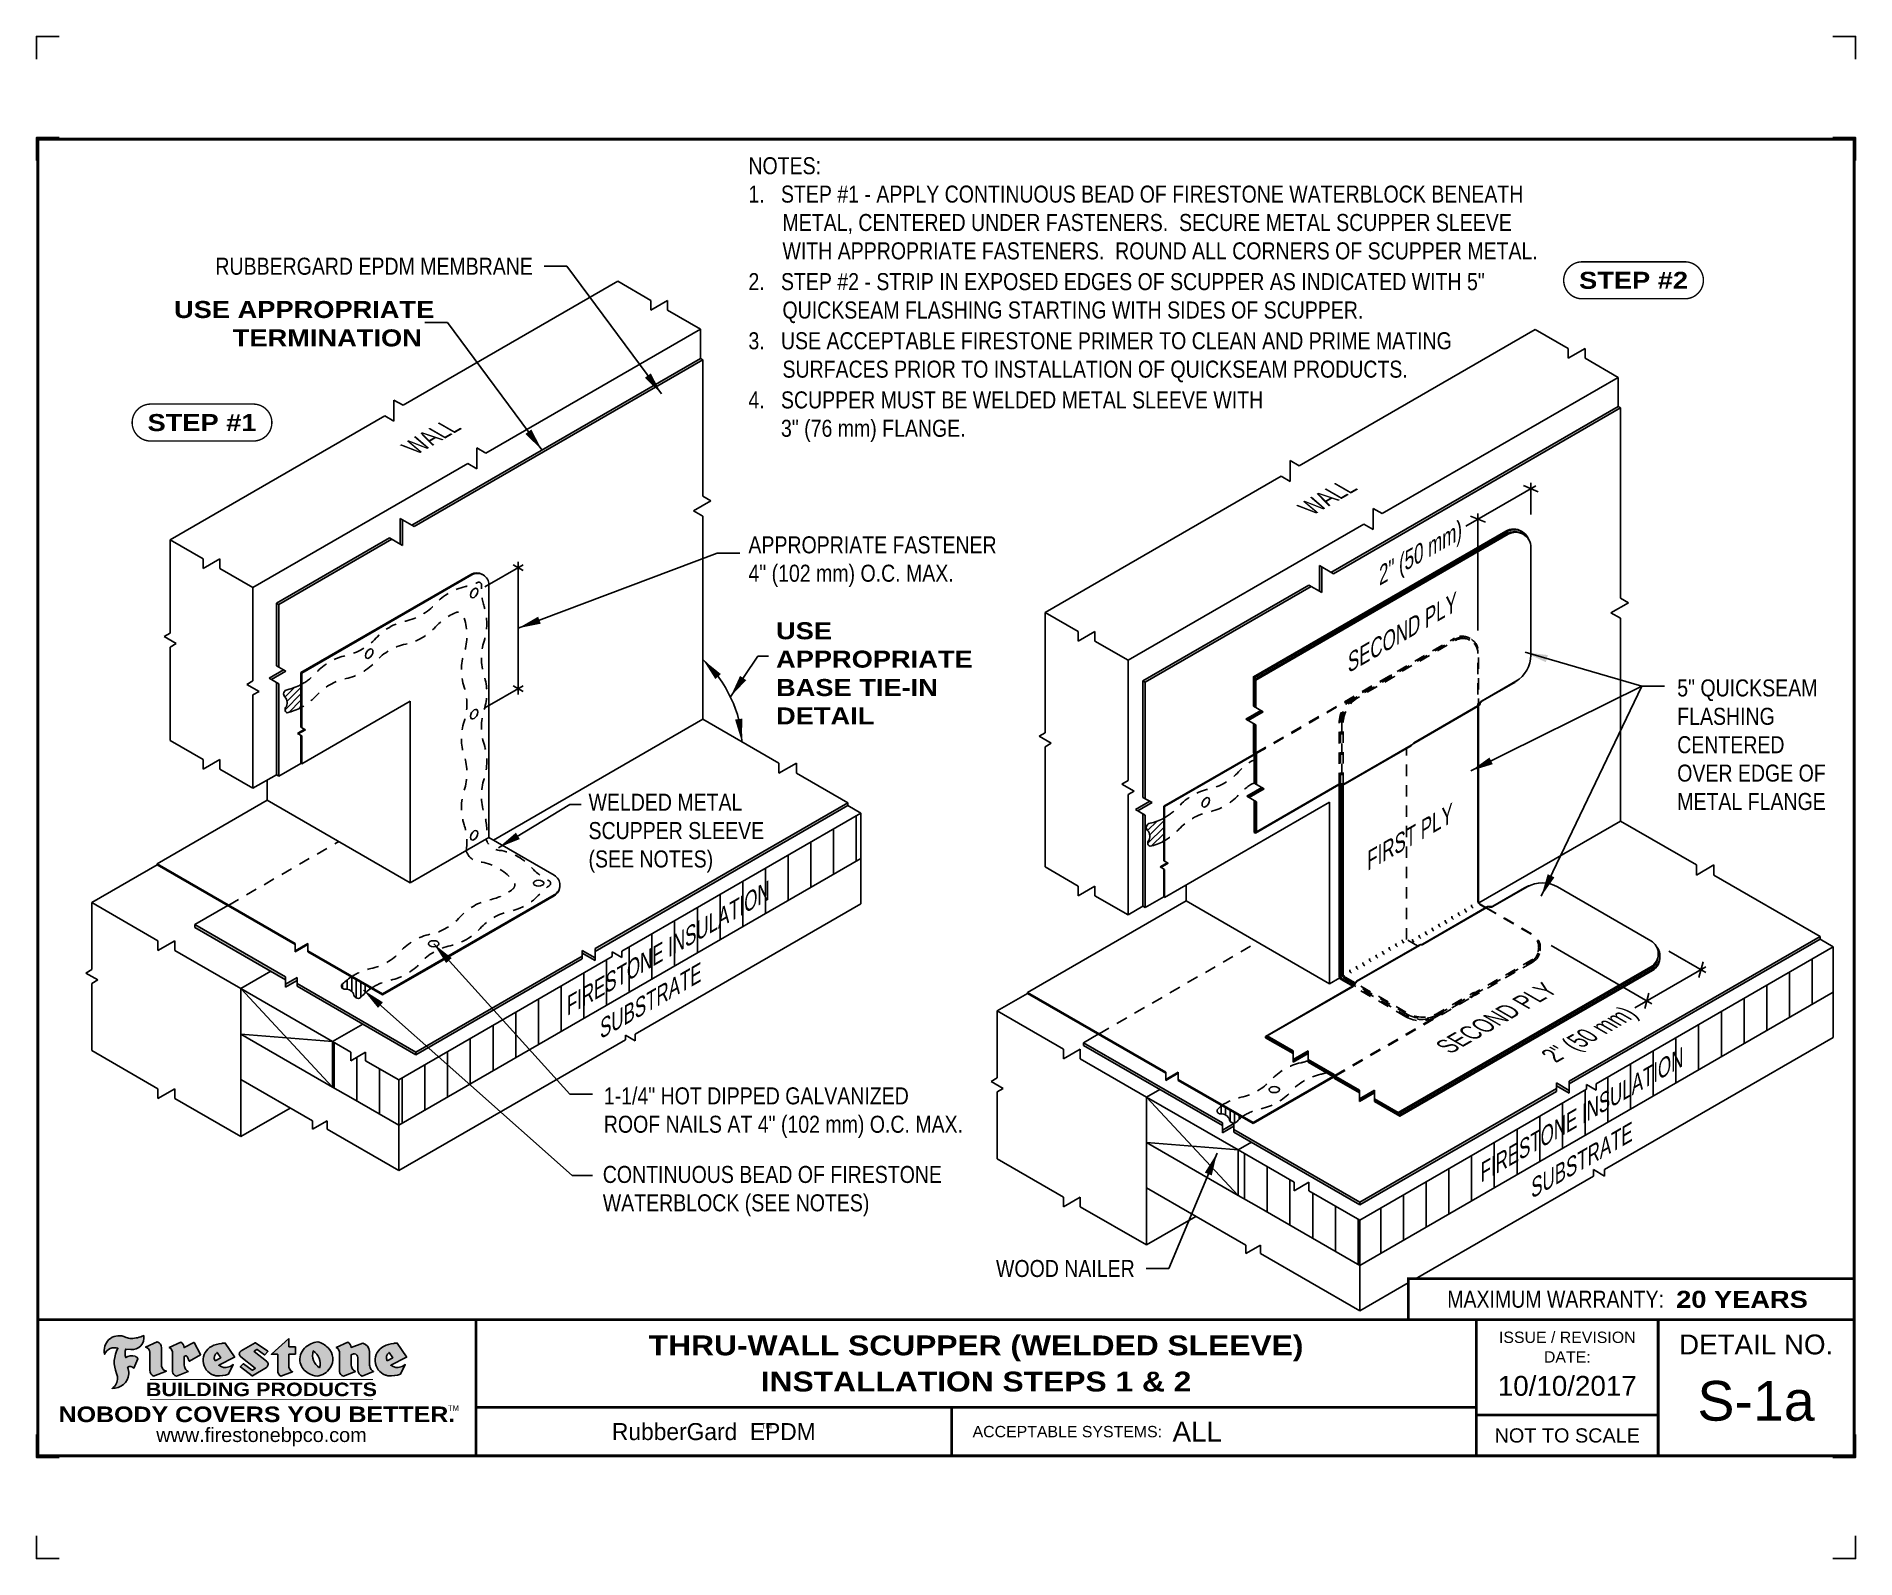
# Model space of a CAD drawing. Header units: inches. Extents: x 255.4 to 275.5, y 91 to 107.7.
import ezdxf
from ezdxf.enums import TextEntityAlignment as Align

# ---------------------------------------------------------------- set-up
doc = ezdxf.new("R2010")
doc.units = ezdxf.units.IN
doc.header["$MEASUREMENT"] = 0
doc.linetypes.add('HIDDEN2', pattern=[0.1875, 0.125, -0.0625])
doc.layers.get('0').update_dxf_attribs({"linetype": 'CONTINUOUS'})
doc.layers.get('DEFPOINTS').update_dxf_attribs({"linetype": 'CONTINUOUS'})
for name, color, linetype in [('FSBP-ACCESSORY-OTHER', 7, 'CONTINUOUS'), ('FSBP-ANNO-NOTE', 7, 'CONTINUOUS'), ('FSBP-INSULATION', 7, 'CONTINUOUS'), ('FSBP-MEMBRANE', 7, 'CONTINUOUS'), ('FSBP-SEALANTS', 1, 'CONTINUOUS'), ('FSBP-SUBSTRATE-GENERIC', 9, 'CONTINUOUS'), ('FSBP-TTLB', 7, 'CONTINUOUS'), ('FSBP-TTLB-BORDER', 7, 'CONTINUOUS'), ('FSBP-TTLB-TEXT', 7, 'CONTINUOUS'), ('FSBP-WALL-CURB', 9, 'CONTINUOUS'), ('FSBP-WOOD', 7, 'CONTINUOUS')]:
    doc.layers.add(name, color=color, linetype=linetype)
doc.styles.add('FSBP_ARIAL', font='arial.ttf')
doc.styles.add('FSBP_ARIAL_BOLD', font='ariblk.ttf')
doc.styles.add('FSBP_ARIAL_NAR', font='ARIALN.TTF')
doc.styles.add('FSBP_BANKGOTHIC', font='bgothm.ttf')
doc.dimstyles.new('FSBP-LEADER', dxfattribs={"dimtxt": 0.1875, "dimasz": 0.25, "dimexe": 0.0625, "dimexo": 0.125, "dimgap": 0.125, "dimtad": 0, "dimtih": 1, "dimtoh": 1, "dimdec": 4, "dimzin": 0, "dimdsep": 46, "dimlunit": 4, "dimtxsty": 'FSBP_ARIAL_NAR', "dimcen": 0.09375, "dimclrd": 256, "dimclre": 256, "dimclrt": 256, "dimadec": 0, "dimazin": 0, "dimtfac": 1, "dimtdec": 4, "dimtofl": 0, "dimtmove": 0, "dimatfit": 3, "dimfxl": 0, "dimtolj": 1, "dimtzin": 0, "dimlwd": -1, "dimlwe": -1, "dimarcsym": 0})
pattern_1 = [(45, (-0.00923201136876628, 1.4210854715202e-14), (-0.02209708691207961, 0.02209708691207961), []), (45, (-0.00923201136876628, 0.01562500000001421), (-0.02209708691207961, 0.02209708691207961), [])]
pattern_2 = [(135, (0, 0), (-0.02209708691207961, -0.02209708691207961), []), (135, (-0.015625, 9.567237139237322e-19), (-0.02209708691207961, -0.02209708691207961), [])]

msp = doc.modelspace()

# ---------------------------------------------------------------- texts
at = {"layer": 'FSBP-ANNO-NOTE', "style": 'FSBP_ARIAL_NAR'}
for s, p in [('RUBBERGARD EPDM MEMBRANE', (260.9139289124989, 105.2158762856567)), ('WOOD NAILER', (267.540581291887, 94.17978656916732))]:
    msp.add_text(s, height=0.1875, dxfattribs=at).set_placement(p, align=Align.MIDDLE_RIGHT)
at = {"layer": 'FSBP-ANNO-NOTE', "style": 'FSBP_ARIAL_BOLD'}
for s, p in [('STEP #2', (273.0331901702729, 105.0610446479724)), ('STEP #1', (257.2707020081396, 103.4944776796593))]:
    msp.add_text(s, height=0.1875, dxfattribs=at).set_placement(p, align=Align.MIDDLE_CENTER)
at = {"layer": 'FSBP-ANNO-NOTE', "linetype": 'Continuous', "style": 'FSBP_ARIAL_NAR'}
for s, oblique, p in [('WALL', 329.9999999999999, (259.8403385442162, 103.3638108309051)), ('WALL', 329.9999999999999, (269.7087274271137, 102.6975453455466)), ('SUBSTRATE', 30, (272.4186886741801, 95.34828209252889))]:
    msp.add_text(s, height=0.1875, rotation=30.00000000000054, dxfattribs=dict(at, oblique=oblique)).set_placement(p, align=Align.MIDDLE)
at = {"layer": 'FSBP-ANNO-NOTE', "style": 'FSBP_ARIAL_NAR'}
for oblique, p in [(30, (271.096862213155, 102.3019081238489)), (329.9999999999999, (273.0460167276799, 97.04923583611873))]:
    msp.add_text('2" (50 mm)', height=0.1875, rotation=30.00000000000054, dxfattribs=dict(at, oblique=oblique)).set_placement(p, align=Align.MIDDLE_RIGHT)
for s, oblique, p in [('SECOND PLY', 30, (270.4412537478555, 101.1599635924422)), ('FIRST PLY', 30, (270.5251578651204, 98.90806711911353)), ('SECOND PLY', 329.9999999999999, (271.5706280147842, 96.96701323566187)), ('FIRESTONE INSULATION', 30, (272.4186886741801, 95.84828209252889))]:
    msp.add_text(s, height=0.1875, rotation=30.00000000000054, dxfattribs=dict(at, oblique=oblique)).set_placement(p, align=Align.MIDDLE)
at = {"layer": 'FSBP-ANNO-NOTE', "style": 'FSBP_ARIAL_NAR', "oblique": 30}
msp.add_text('FIRESTONE INSULATION', height=0.1875, rotation=30.00000000000054, dxfattribs=at).set_placement((261.2415361475517, 97.03926881461165), align=Align.MIDDLE_LEFT)
at = {"layer": 'FSBP-ANNO-NOTE', "linetype": 'Continuous', "style": 'FSBP_ARIAL_NAR', "oblique": 30}
msp.add_text('SUBSTRATE', height=0.1875, rotation=30.00000000000054, dxfattribs=at).set_placement((261.6078817353273, 96.78281939121287), align=Align.MIDDLE_LEFT)
at = {"layer": 'FSBP-ANNO-NOTE', "char_height": 0.1875, "attachment_point": 1}
for s, width, heights, insert, style in [('\\A1;NOTES:\\P1.   STEP #1 - APPLY CONTINUOUS BEAD OF FIRESTONE WATERBLOCK BENEATH \\P{\\W6.27837; }METAL, CENTERED UNDER FASTENERS.  SECURE METAL SCUPPER SLEEVE \\P{\\W6.27837; }WITH APPROPRIATE FASTENERS.  ROUND ALL CORNERS OF SCUPPER METAL.\\P{\\H0.08333x;\\P}2.   STEP #2 - STRIP IN EXPOSED EDGES OF SCUPPER AS INDICATED WITH 5" \\P{\\W6.27837; }QUICKSEAM FLASHING STARTING WITH SIDES OF SCUPPER. \\P{\\H0.08333x;\\W9.4179;        \\W1;\\P}3.   USE ACCEPTABLE FIRESTONE PRIMER TO CLEAN AND PRIME MATING \\P{\\W6.27837; }SURFACES PRIOR TO INSTALLATION OF QUICKSEAM PRODUCTS.\\P{\\H0.08333x;\\P}4.   SCUPPER MUST BE WELDED METAL SLEEVE WITH \\P      3" (76 mm) FLANGE.', 8.7285689443205, [3.530251267686253], (263.2872445758876, 106.4164614476413), 'FSBP_ARIAL_NAR'), ('{\\W1.13791; }USE APPROPRIATE \\P{\\W8.90072; }TERMINATION', 2.832860744714708, [0.8491230018880742], (256.8681887250204, 104.8330890916604), 'FSBP_ARIAL_BOLD'), ('APPROPRIATE FASTENER\\P4" (102 mm) O.C. MAX.', 3.514778754217332, [0.9211456784232723], (263.2872445758876, 102.2418713329753), 'FSBP_ARIAL_NAR'), ('USE APPROPRIATE BASE TIE-IN \\PDETAIL', 2.832860744714708, [0.8491230018880742], (263.5911594153931, 101.2956952799996), 'FSBP_ARIAL_BOLD'), ('\\A1;5" QUICKSEAM FLASHING CENTERED OVER EDGE OF METAL FLANGE ', 1.800513656817202, [1.621409590994176], (273.514138964365, 100.6661633864869), 'FSBP_ARIAL_NAR'), ('\\A1;WELDED METAL \\PSCUPPER SLEEVE\\P(SEE NOTES)', 2.410998803555344, [1.268125105109917], (261.5266963851453, 99.40814192599558), 'FSBP_ARIAL_NAR'), ('\\A1;1-1/4" HOT DIPPED GALVANIZED  \\PROOF NAILS AT 4" (102 mm) O.C. MAX.', 4.089126906050296, [0.9211456784232723], (261.6950113600935, 96.17443519825221), 'FSBP_ARIAL_NAR'), ('\\A1;CONTINUOUS BEAD OF FIRESTONE WATERBLOCK (SEE NOTES)', 4.089126906050296, [0.9211456784232723], (261.6835828352908, 95.30916112667973), 'FSBP_ARIAL_NAR')]:
    msp.add_mtext_dynamic_manual_height_columns(s, width=width, gutter_width=5, heights=heights, dxfattribs=dict(at, insert=insert, style=style))

# ---------------------------------------------------------------- blocks, each defined once
blk = doc.blocks.new('TTLB-EPDM_2')
at = {"layer": 'FSBP-TTLB-TEXT'}
h = blk.add_hatch(color=1, dxfattribs=at)
edge = h.paths.add_edge_path()
edge.add_arc((1.037309769669573, -0.1982514792917306), 0.1319107607348553, 264.0410451462098, 370.3106169565175)
edge.add_arc((1.027551646585694, 0.1214293576525799), 0.3273056962876235, 270.05058356628535, 295.23459397187514, ccw=False)
edge.add_arc((1.022801957313345, -0.06680179986895154), 0.1391656561713503, 249.3281275763668, 272.0749124149863, ccw=False)
edge.add_line((0.9736743133014443, -0.1970076156048179), (0.9474927838574558, -0.1852745150568325))
edge.add_arc((0.8939498971398288, -0.3394262635682071), 0.1631857907024099, 70.84590087378872, 194.3325259843273)
edge.add_arc((0.8444260109029493, -0.4259936440910768), 0.1179914261095279, 70.96950098067128, 156.9641407594482, ccw=False)
edge.add_arc((1.153141409296894, -0.4684497516079468), 0.3110405457095052, 150.3231137483159, 203.2084295854517)
edge.add_arc((0.7562495500622943, -0.6412608153899899), 0.1218587156617311, 0.8849157075190988, 24.34668939894999, ccw=False)
edge.add_arc((0.7493781665697374, -0.6475258110744375), 0.1289731377238325, -58.36655102076742, 3.6216782311386737, ccw=False)
edge.add_arc((0.8256699029544474, -0.5792158350996106), 0.1783301886510354, 267.2205474105585, 354.1381621173521)
edge.add_arc((0.7903121048625305, -0.6011409294291745), 0.212787892960859, 0.9996158580669322, 21.00503380861244)
edge.add_arc((1.01880712263941, -0.5666691048185161), 0.05136395668415847, 40.82117713173261, 125.52727787225791, ccw=False)
edge.add_line((1.057676976260041, -0.5330924682126437), (1.102776947655911, -0.4308018311949837))
edge.add_arc((1.040858222524664, -0.4699705673995949), 0.07326744446031509, 32.31675181867256, 66.31481236598174)
edge.add_arc((1.032262518825329, -0.5063316993097662), 0.1102246948011782, 69.8179132332389, 125.254734720681)
edge.add_arc((1.127708877207287, -0.368959353531244), 0.1659710644737306, 164.1569669952081, 196.5811013160487, ccw=False)
edge.add_line((0.9680425188342383, -0.3236487780942383), (1.023615334387159, -0.3294494641845773))
h = blk.add_hatch(color=1, dxfattribs=at)
edge = h.paths.add_edge_path()
edge.add_line((1.275239419159561, -0.6223407783464694), (1.415345367376062, -0.5660418822574371))
edge.add_arc((1.421019305783958, -0.5090099247487757), 0.05731350411836949, 181.9717871001989, 264.31851000495806, ccw=False)
edge.add_line((1.363739737527226, -0.5109819325197265), (1.363412352251203, -0.3102363679013962))
edge.add_arc((1.294263659668751, -0.3103491388303989), 0.06914878453844908, 0.0934405599591014, 72.42834396969012)
edge.add_line((1.315139561173908, -0.2444268274366692), (1.186839444240604, -0.3024209471341379))
edge.add_arc((1.175246268095289, -0.3585110609420917), 0.05727567197445628, -0.017399788185912257, 78.322067691347, ccw=False)
edge.add_line((1.232521937428658, -0.3585284546236807), (1.232574268422297, -0.555126496687123))
edge.add_arc((1.305699496415486, -0.5558575689677219), 0.07312888236350451, 179.4272023230205, 245.3845503102953)
h = blk.add_hatch(color=1, dxfattribs=at)
edge = h.paths.add_edge_path()
edge.add_line((1.792026821926584, -0.3839679064720229), (1.722158956877934, -0.2518542302253621))
edge.add_arc((1.720119655279638, -0.2529327078887852), 0.002306916790721817, 27.87197133405656, 117.3766794470751)
edge.add_line((1.719058846382097, -0.250884159729182), (1.610638460368705, -0.3070279753467702))
edge.add_arc((1.547088841662962, -0.3061026658494403), 0.06355635479880145, 359.165808011073, 425.8793658831422)
edge.add_line((1.573061729235633, -0.2480956029480268), (1.446879247402876, -0.3051325108639702))
edge.add_arc((1.407812067100189, -0.370357133046621), 0.07602957263902092, -3.441403975725109, 59.07992244284969, ccw=False)
edge.add_line((1.483704536400296, -0.3749210150788969), (1.483704536400296, -0.5723838140635706))
edge.add_arc((1.54053746518044, -0.568254406115083), 0.05698275005415228, 184.1557352478595, 255.3066498366543)
edge.add_line((1.526084036778343, -0.6233736605654059), (1.657291340682093, -0.570650514527486))
edge.add_arc((1.688298576827198, -0.5021390388423987), 0.0752015358480571, 207.5160880841914, 245.649226723163, ccw=False)
edge.add_arc((1.721050197024907, -0.4914488168456328), 0.1093332836229113, 179.4823365255141, 204.5537900001094, ccw=False)
edge.add_line((1.611721375809452, -0.4904610114968335), (1.611721375809452, -0.4126404716788983))
edge.add_arc((1.628589765097195, -0.414159299036043), 0.01693662875851176, 28.356188110622725, 174.8549701683585, ccw=False)
edge.add_arc((1.627340435522395, -0.4197189881350504), 0.02111886817708033, 22.216893572439517, 40.10213956426492, ccw=False)
edge.add_line((1.646891420738257, -0.4117336534413738), (1.666638796144639, -0.4549750258192233))
edge.add_arc((1.668737246926742, -0.4540167099035481), 0.002306916790685496, 204.545128184284, 299.6323508190091)
edge.add_line((1.669877862091766, -0.4560219186518992), (1.791128135493295, -0.3870515928837648))
edge.add_line((1.791128135493295, -0.3870515928837648), (1.792026821926584, -0.3839679064720229))
h = blk.add_hatch(color=1, dxfattribs=at)
h.paths.add_polyline_path([(2.063388732080512, -0.2583237030618903, 0.02524281661523788), (2.025024361750752, -0.2610532129309178, 0.1213611957758757), (1.901773912052249, -0.3008158885520373, 0.6151668103976068), (1.93274136141747, -0.6099060679591872, 0.05306812109568645), (1.967936229862175, -0.617865745600497, 0.1150932231766138), (2.099126721549737, -0.5994933789882708), (2.151195569562105, -0.4944891916583316, -0.08755405562188731), (2.104230609512001, -0.5187113292177372, -0.265591761123442), (1.992692314386659, -0.5010701623316862), (2.165347897647223, -0.4141184325909109, 0.4518949533370738), (2.166222728871162, -0.4107679608846269)])
h.paths.add_polyline_path([(2.014217313945437, -0.4188965037300676), (1.951113654018855, -0.4515330109460507, -0.3720533890450154), (1.973177450672722, -0.3607130665457561)], flags=16)
h = blk.add_hatch(color=1, dxfattribs=at)
edge = h.paths.add_edge_path()
edge.add_arc((2.260407392426802, -0.3775796671688782), 0.04152450223225729, 123.20805433950699, 232.2027298779723, ccw=False)
edge.add_line((2.237665217914071, -0.3428366421988329), (2.393535971665983, -0.2540943745380986))
edge.add_arc((2.394677353533142, -0.2560991469722482), 0.002306916790741334, 55.64644466176611, 119.65426054492559, ccw=False)
edge.add_line((2.395979141996861, -0.2541946229174954), (2.531809646140459, -0.3470380726374032))
edge.add_arc((2.530468902927946, -0.3489153772789875), 0.002306916790700397, -42.731101238422525, 54.4661353739603, ccw=False)
edge.add_line((2.532163440279987, -0.3504807552658491), (2.498457913851155, -0.3869673252714421))
edge.add_arc((2.496763376499139, -0.3854019472845934), 0.002306916790672934, 233.7527076894875, 317.26889876138785, ccw=False)
edge.add_line((2.495399362263356, -0.38726241234572), (2.413849913492982, -0.3274738082119626))
edge.add_arc((2.412485899257181, -0.3293342732731342), 0.002306916790720064, 53.75270768979358, 124.4135619297835)
edge.add_line((2.41118211687575, -0.3274311136421062), (2.382933981293377, -0.346782838468144))
edge.add_arc((2.38423776367478, -0.3486859980991606), 0.002306916790694898, 124.4135619293799, 231.8459020253626)
edge.add_line((2.382812599816248, -0.3505000469010184), (2.519899969301207, -0.4581994452042721))
edge.add_arc((2.494247019847682, -0.4908523236374461), 0.04152450223225742, -55.21225898295222, 51.84590202520428, ccw=False)
edge.add_line((2.517938320565804, -0.5249552055672808), (2.364434947484597, -0.6179520922513717))
edge.add_arc((2.36323960192349, -0.6159790200102006), 0.002306916790726996, 233.2955624372927, 301.20872157023314, ccw=False)
edge.add_line((2.361860787187538, -0.6178285429225383), (2.231266621301074, -0.5204709167214361))
edge.add_arc((2.232647938930649, -0.5186232623475259), 0.002306916790697672, 135.5134179846393, 233.21798691998708, ccw=False)
edge.add_line((2.231002150870836, -0.5170067083764565), (2.262839375599356, -0.4845937328397696))
edge.add_arc((2.264485163659225, -0.4862102868108537), 0.002306916790748497, 53.0352839999411, 135.513417985369, ccw=False)
edge.add_line((2.265872365996302, -0.4843670465239001), (2.361834678328762, -0.5565872257804898))
edge.add_arc((2.363221880665761, -0.5547439854936304), 0.002306916790627066, 233.0352840000685, 302.2362632414394)
edge.add_line((2.36445241715569, -0.5566953042850713), (2.39428499383348, -0.5378823484768844))
edge.add_arc((2.393054457343549, -0.5359310296853765), 0.002306916790685166, 302.2362632406177, 412.2027298768422)
edge.add_line((2.394468296066179, -0.5341081404551886), (2.234958295420142, -0.4103916733127022))
h = blk.add_hatch(color=1, dxfattribs=at)
edge = h.paths.add_edge_path()
edge.add_line((2.763460561272041, -0.2072496393923444), (2.763460561272041, -0.2969520779963801))
edge.add_arc((2.765767478062699, -0.2969520779963943), 0.00230691679065842, 179.9999999996471, 269.9999999996471)
edge.add_line((2.765767478062685, -0.2992589947870528), (2.835417693520355, -0.2992589947870528))
edge.add_arc((2.835417693520355, -0.3015659115777538), 0.002306916790701052, 0, 90, ccw=False)
edge.add_line((2.837724610311056, -0.3015659115777538), (2.837724610311056, -0.3790761307453892))
edge.add_arc((2.83541769352037, -0.3790761307453749), 0.002306916790686842, 269.99999999964706, 359.99999999964706, ccw=False)
edge.add_line((2.835417693520355, -0.3813830475360618), (2.765767478062685, -0.3813830475360618))
edge.add_arc((2.765767478062699, -0.3836899643267202), 0.00230691679065842, 90.00000000035294, 180.0000000003529)
edge.add_line((2.763460561272041, -0.3836899643267344), (2.763460561272041, -0.5033995910642801))
edge.add_arc((2.836735953378943, -0.5071368822038516), 0.07337063740681413, 177.0802527808789, 245.3249543133826)
edge.add_line((2.806105814540615, -0.5738080530967267), (2.674529557384915, -0.6226036013049594))
edge.add_arc((2.708610405062069, -0.564298408791804), 0.06753517344606039, 177.0345319916277, 239.6926428024901, ccw=False)
edge.add_line((2.641165668230087, -0.560804539009709), (2.641165668230087, -0.3836899643267344))
edge.add_arc((2.638858751439429, -0.3836899643267202), 0.00230691679065842, 359.9999999996471, 449.999999999647)
edge.add_line((2.638858751439443, -0.3813830475360618), (2.572857950769389, -0.3813830475360618))
edge.add_line((2.572857950769389, -0.3813830475360618), (2.763460561272041, -0.2072496393923444))
h = blk.add_hatch(color=1, dxfattribs=at)
edge = h.paths.add_edge_path(flags=16)
edge.add_arc((2.940363509127394, -0.4847985213681437), 0.1684614578629418, 344.5558804047865, 417.0140046669545)
edge.add_arc((3.194458079644619, -0.3883534532477785), 0.1684614578629414, 164.5558804047864, 237.0140046669546)
edge = h.paths.add_edge_path()
edge.add_arc((3.069375116502199, -0.4399344555144872), 0.1828726885096673, 136.0914512150047, 191.213418978326)
edge.add_arc((3.064939550433406, -0.4318234379590333), 0.1803148804748503, 194.0167254156723, 240.6663730831859)
edge.add_arc((3.098047041778981, -0.3845058757092554), 0.2378525180183701, 239.2975390661776, 264.2889872773176)
edge.add_arc((3.04884478212623, -0.4190232383793012), 0.203760689247156, 277.1986764832036, 326.503572961274)
edge.add_arc((3.077739326803546, -0.4341046616465112), 0.171374865791709, 325.3768876809902, 406.3828327799087)
edge.add_arc((3.011839488065919, -0.4896144380417797), 0.2571945645850002, 44.28462553519766, 73.82901434867304)
edge.add_arc((3.117152499586992, -0.4983433120546693), 0.2579560664039132, 97.50292863483666, 134.1039137579027)
h = blk.add_hatch(color=1, dxfattribs=at)
edge = h.paths.add_edge_path()
edge.add_line((3.322690228557462, -0.5721896537377091), (3.322690228557462, -0.3749210150788969))
edge.add_arc((3.246797759257384, -0.3703571330465745), 0.076029572638996, 356.5585960242387, 419.0799224428129)
edge.add_line((3.285864939560099, -0.3051325108639702), (3.412047421392799, -0.2480956029480268))
edge.add_arc((3.386074533820159, -0.3061026658494941), 0.06355635479883807, 0.3962622833877276, 65.87936588318718, ccw=False)
edge.add_line((3.449629368605429, -0.3056631084210863), (3.580526418688805, -0.2593848434574539))
edge.add_arc((3.555744121700958, -0.3530904070730321), 0.09692726601172152, 2.366977007666776, 75.18615851992018, ccw=False)
edge.add_line((3.652588689330287, -0.3490873311063041), (3.652588689330287, -0.4883770011386872))
edge.add_arc((3.761877549389556, -0.4914934052703811), 0.1093332836229047, 178.3666365323574, 204.5537900000422)
edge.add_arc((3.729125929191727, -0.5021836272670953), 0.07520153584796169, 207.5160880841711, 245.2240541443093)
edge.add_line((3.697611150971852, -0.5704631245385627), (3.572585913552643, -0.6207021253773775))
edge.add_arc((3.59534718600759, -0.5526356419907701), 0.07177131519198746, 180.3328587115751, 251.51018566665869, ccw=False)
edge.add_line((3.523577081955409, -0.5530525936986663), (3.523577081955409, -0.4153032515383615))
edge.add_arc((3.486319529276879, -0.4148773504126441), 0.0372599868942854, 359.3450650296066, 449.0500281941028)
edge.add_arc((3.482769874121713, -0.4419622099033496), 0.06447454900600783, 86.29402372314017, 119.8211331593848)
edge.add_line((3.450707067966732, -0.3860252459975726), (3.450707067966732, -0.4904610114968335))
edge.add_arc((3.560035889182251, -0.491448816845647), 0.1093332836229751, 179.4823365255069, 204.5537900001023)
edge.add_arc((3.527284268984408, -0.5021390388424952), 0.07520153584796385, 207.5160880841699, 245.6492267231416)
edge.add_line((3.496277032839316, -0.570650514527486), (3.365069728935509, -0.6233736605654059))
edge.add_arc((3.37950248606194, -0.5682868177318081), 0.05694615642555727, 183.9298782390169, 255.318496325343, ccw=False)
h = blk.add_hatch(color=1, dxfattribs=at)
h.paths.add_polyline_path([(3.957695472291277, -0.2583237030618903, 0.02524281661523822), (3.919331101961575, -0.2610532129309178, 0.1085638477195505), (3.807890832595604, -0.2939221658134414, 0.6425897848490651), (3.827048101628293, -0.6099060679591872, 0.05306812109569052), (3.862242970072884, -0.617865745600497, 0.1150932231766133), (3.993433461760503, -0.5994933789882708), (4.045502309772871, -0.4944891916583316, -0.08755405562189084), (3.998537349722767, -0.5187113292177372, -0.2655917611234366), (3.886999054597368, -0.5010701623316862), (4.059654637857989, -0.4141184325909109, 0.4518949533370731), (4.060529469081928, -0.4107679608846269)])
h.paths.add_polyline_path([(3.90852405415626, -0.4188965037300676), (3.845420394229677, -0.4515330109460507, -0.3720533890450147), (3.867484190883488, -0.3607130665457561)], flags=16)
at = {"layer": 'DEFPOINTS', "linetype": 'Continuous', "ltscale": 1.75}
for points in [[(-0.015625, 13.88083333333333), (-0.015625, 14.13083333333333), (0.234375, 14.13083333333333)], [(20.01562500000003, 13.88083333333333), (20.01562500000003, 14.13083333333333), (19.76562500000003, 14.13083333333333)], [(-0.015625, -2.380833333333342), (-0.015625, -2.630833333333342), (0.234375, -2.630833333333342)], [(20.01562500000003, -2.380833333333342), (20.01562500000003, -2.630833333333342), (19.76562500000003, -2.630833333333342)]]:
    blk.add_lwpolyline(points, dxfattribs=at)
at = {"layer": 'DEFPOINTS', "color": 1}
for points in [[(0.234375, 13.015625), (-0.015625, 13.015625), (-0.015625, 12.765625)], [(20.015625, 12.765625), (20.015625, 13.015625), (19.765625, 13.015625)], [(0.234375, -1.515625), (-0.015625, -1.515625), (-0.015625, -1.265625)], [(20.015625, -1.265625), (20.015625, -1.515625), (19.765625, -1.515625)]]:
    blk.add_lwpolyline(points, dxfattribs=at)
at = {"layer": 'FSBP-TTLB', "const_width": 0.03125}
blk.add_lwpolyline([(15.09028770518938, 0), (20, 0), (20, 0.4512598240669945), (15.09028770518938, 0.4512598240669945)], close=True, dxfattribs=at)
for points in [[(0, 0), (0, -1.5), (20, -1.5), (20, 0), (0, 0)], [(4.825208527206769, 0), (4.825208527206769, -0.9643749050531198)], [(15.84028770518938, 0), (15.84028770518938, -0.9643749050531198)], [(17.84110496735593, 0), (17.84110496735593, -1.5)], [(20, 0), (20, -1.5)], [(4.825208527206769, -0.9643749050531198), (15.84028770518938, -0.9643749050531198)], [(4.825208527206769, -0.9643749050531198), (4.825208527206769, -1.5)], [(15.84028770518938, -0.9643749050531198), (15.84028770518938, -1.5)], [(15.84028770518938, -1.048740175933006), (17.84110496735593, -1.048740175933006)]]:
    blk.add_lwpolyline(points, dxfattribs=at)
at = {"layer": 'FSBP-TTLB-BORDER', "const_width": 0.03125}
blk.add_lwpolyline([(20, 0), (20, 13), (0, 13), (0, 0)], dxfattribs=at)
at = {"layer": 'FSBP-TTLB-TEXT', "color": 1}
blk.add_line((0.7358432058323388, -0.379822754145593), (0.7358432058323388, -0.379822754145593), dxfattribs=at)
for points in [[(1.023615323725323, -0.3294494630716969, 0.5000510906601082), (1.167090420776901, -0.1746414942047778, -0.1103304102359608), (1.027840608309816, -0.2058762110801382, -0.09957876667165425), (0.9736743133014443, -0.1970076156048179), (0.9474927838574558, -0.1852745150568325, 0.5978159689075124), (0.7358432058323388, -0.379822754145593, -0.3938834584182213), (0.8828996422548698, -0.3144510229727047, 0.2349406564350952), (0.86727108227484, -0.5910237178633082, -0.1027304183841549), (0.8780937320133262, -0.6393788197974146, -0.2772692352614086), (0.8170223912655956, -0.7573362346216896, 0.3985429150902959), (1.003067614090241, -0.5974286950643517, 0.0875124847930418), (0.9889600163401155, -0.5248671157293501, -0.3874031597924062), (1.057676976260041, -0.5330924682126437), (1.102776947655911, -0.4308018311949837, 0.1494423498871741), (1.07029056398062, -0.4028746979725923, 0.2467195073738216), (0.9686394281704906, -0.4163228904100862, -0.1424285161541127), (0.9680425188342383, -0.3236487780942383), (1.023615334387159, -0.3294494641845773)], [(2.166222728871162, -0.4107679608846269), (2.063388732080512, -0.2583237030618903, 0.02524281661523788), (2.025024361750752, -0.2610532129309178, 0.1085638477195265), (1.913584092384895, -0.2939221658134414, 0.6425897848491228), (1.93274136141747, -0.6099060679591872, 0.05306812109568648), (1.967936229862175, -0.617865745600497, 0.1150932231766137), (2.099126721549737, -0.5994933789882708), (2.151195569562105, -0.4944891916583316, -0.0875540556218873), (2.104230609512001, -0.5187113292177372, -0.2655917611234418), (1.992692314386659, -0.5010701623316862), (2.165347897647223, -0.4141184325909109)], [(2.763460561272041, -0.2072496393923444), (2.763460561272041, -0.2969520779963801, 0.4142135623730958), (2.765767478062685, -0.2992589947870528), (2.835417693520355, -0.2992589947870528, -0.414213562373095), (2.837724610311056, -0.3015659115777538), (2.837724610311056, -0.3790761307453892, -0.4142135623730938), (2.835417693520355, -0.3813830475360618), (2.765767478062685, -0.3813830475360618, 0.4142135623730958), (2.763460561272041, -0.3836899643267344), (2.763460561272041, -0.5033995910642801, 0.3068985753588853), (2.806105814540615, -0.5738080530967267), (2.674529557384915, -0.6226036013049594, -0.2804194150632976), (2.641165668230087, -0.560804539009709), (2.641165668230087, -0.3836899643267344, 0.414213562373095), (2.638858751439443, -0.3813830475360618), (2.572857950769389, -0.3813830475360618), (2.763460561272041, -0.2072496393923444)], [(4.060529469081928, -0.4107679608846269), (3.957695472291277, -0.2583237030618903, 0.02524281661523788), (3.919331101961575, -0.2610532129309178, 0.1085638477195265), (3.807890832595604, -0.2939221658134414, 0.6425897848491228), (3.827048101628293, -0.6099060679591872, 0.05306812109568648), (3.862242970072884, -0.617865745600497, 0.1150932231766137), (3.993433461760503, -0.5994933789882708), (4.045502309772871, -0.4944891916583316, -0.0875540556218873), (3.998537349722767, -0.5187113292177372, -0.2655917611234418), (3.886999054597368, -0.5010701623316862), (4.059654637857989, -0.4141184325909109)], [(4.059654637857989, -0.4141184325909109, 0.4518949533370731), (4.060529469081928, -0.4107679608846269, 0.4518949533370731)]]:
    blk.add_lwpolyline(points, format="xyb", dxfattribs=at)
for points in [[(1.275239419159561, -0.6223407783464694), (1.415345367376062, -0.5660418822574371, -0.3756100036733062), (1.363739737527226, -0.5109819325197265), (1.363412352251203, -0.3102363679013962, 0.3265360292958048), (1.315139561173908, -0.2444268274366692), (1.186839444240604, -0.3024209471341379, -0.3557863980845349), (1.232521937428658, -0.3585284546236807), (1.232574268422297, -0.555126496687123, 0.2960110723418457)], [(1.792026821926584, -0.3839679064720229), (1.722158956877934, -0.2518542302253621, 0.4116839150163434), (1.719058846382097, -0.250884159729182), (1.610638460368705, -0.3070279753467702, 0.2996033003794034), (1.573061729235633, -0.2480956029480268), (1.446879247402876, -0.3051325108639702, -0.2797757560995365), (1.483704536400296, -0.3749210150788969), (1.483704536400296, -0.5723838140635706, 0.320828638474519), (1.526084036778343, -0.6233736605654059), (1.657291340682093, -0.570650514527486, -0.1679398621276611), (1.621603752698661, -0.5368819723450571, -0.1098333365370753), (1.611721375809452, -0.4904610114968335), (1.611721375809452, -0.4126404716788983, -0.743334502655012), (1.64349420176768, -0.4061152228778298, -0.07819791644735608), (1.646891420738257, -0.4117336534413738), (1.666638796144639, -0.4549750258192233, 0.4404648714563479), (1.669877862091766, -0.4560219186518992), (1.791128135493295, -0.3870515928837648)], [(1.951113654018855, -0.4515330109460507), (2.014217313945437, -0.4188965037300676), (1.973177450672722, -0.3607130665457561, 0.3720533890450154)], [(2.234958295420142, -0.4103916733127022, -0.5150044486718882), (2.237665217914071, -0.3428366421988329), (2.393535971665983, -0.2540943745380986, -0.2867822934100265), (2.395979141996861, -0.2541946229174954), (2.531809646140459, -0.3470380726374032, -0.4515027974650387), (2.532163440279987, -0.3504807552658491), (2.498457913851155, -0.3869673252714421, -0.3814439164929681), (2.495399362263356, -0.38726241234572), (2.413849913492982, -0.3274738082119626, 0.3184718635035665), (2.41118211687575, -0.3274311136421062), (2.382933981293377, -0.346782838468144, 0.5064094529656681), (2.382812599816248, -0.3505000469010184), (2.519899969301207, -0.4581994452042721, -0.5043597839115849), (2.517938320565804, -0.5249552055672808), (2.364434947484597, -0.6179520922513717, -0.3053163970316367), (2.361860787187538, -0.6178285429225383), (2.231266621301074, -0.5204709167214361, -0.4541703869768119), (2.231002150870836, -0.5170067083764565), (2.262839375599356, -0.4845937328397696, -0.3762644290664977), (2.265872365996302, -0.4843670465239001), (2.361834678328762, -0.5565872257804898, 0.3114700032088108), (2.36445241715569, -0.5566953042850713), (2.39428499383348, -0.5378823484768844, 0.520381097387146), (2.394468296066179, -0.5341081404551886)], [(2.937624918725987, -0.3131105398334029, 0.2452625673097023), (2.889993533867141, -0.4754966266250307, 0.2064059665179019), (2.976604338974084, -0.5890186876871866, 0.1094800500670344), (3.074378098474654, -0.6211778035979165, 0.2185147641853038), (3.218764944843201, -0.5314757029352819, 0.3689489483072479), (3.195959963110113, -0.3100352223135445, 0.1296305888694145), (3.0834694040758, -0.242595816912754, 0.1610736375384317)], [(3.10274193015772, -0.5296595419651595, 0.3271311138286319), (3.032079658614293, -0.3434924326507627, 0.3271311138286322)], [(3.322690228557462, -0.5721896537377091), (3.322690228557462, -0.3749210150788969, 0.2797757560995341), (3.285864939560099, -0.3051325108639702), (3.412047421392799, -0.2480956029480268, -0.2937618496109166), (3.449629368605429, -0.3056631084210863), (3.580526418688805, -0.2593848434574539, -0.3288760160581939), (3.652588689330287, -0.3490873311063041), (3.652588689330287, -0.4883770011386872, 0.114762897203527), (3.662431105063263, -0.536926560769686, 0.166032965990522), (3.697611150971852, -0.5704631245385627), (3.572585913552643, -0.6207021253773775, -0.3209557512194564), (3.523577081955409, -0.5530525936986663), (3.523577081955409, -0.4153032515383615, 0.4127061514896111), (3.48693727661589, -0.3776224848030694, 0.1473421876160361), (3.450707067966732, -0.3860252459975726), (3.450707067966732, -0.4904610114968335, 0.1098333365370753), (3.460589444855941, -0.5368819723450855, 0.1679398621276611), (3.496277032839316, -0.570650514527486), (3.365069728935509, -0.6233736605654059, -0.3219729545308964), (3.322690228557462, -0.5721896537377091, 29.1476284739)], [(3.845420394229677, -0.4515330109460507), (3.90852405415626, -0.4188965037300676), (3.867484190883488, -0.3607130665457561, 0.3720533890450154)]]:
    blk.add_lwpolyline(points, format="xyb", close=True, dxfattribs=at)
at = {"layer": 'FSBP-TTLB-TEXT'}
for points, const_width in [([(1.233926579809207, -0.6584455781731435), (3.691229482685259, -0.6584455781731577)], 0.0078125), ([(1.233926579809207, -0.8761560960495984), (3.691229482685259, -0.8761560960495842)], 0.0078125), ([(10.06152282927678, -0.9643749050531198), (10.06152282927678, -1.5)], 0.03125)]:
    blk.add_lwpolyline(points, dxfattribs=dict(at, const_width=const_width))
at = {"layer": 'FSBP-TTLB-TEXT', "color": 1}
for centre, start, end in [((1.789987520328282, -0.3850463841354355), 299.6323508193319, 27.87197133380463), ((2.164310260790558, -0.412058050385383), 296.7304547840455, 34.00233684987403)]:
    blk.add_arc(centre, 0.00230691679068068, start, end, dxfattribs=at)
at = {"layer": 'FSBP-TTLB-TEXT', "style": 'FSBP_ARIAL_NAR'}
blk.add_text('MAXIMUM WARRANTY:', height=0.1875, dxfattribs=at).set_placement((17.90516569312837, 0.2256299120335257), align=Align.MIDDLE_RIGHT)
at = {"layer": 'FSBP-TTLB-TEXT'}
for s, height, style, p in [('ISSUE / REVISION', 0.125, 'FSBP_ARIAL', (16.84069633627263, -0.1938496373466023)), ('DETAIL NO.', 0.21875, 'FSBP_ARIAL', (18.92055248367797, -0.2724398367368792)), ('DATE:', 0.125, 'FSBP_ARIAL', (16.84069633627263, -0.409973105348854)), ('www.firestonebpco.com', 0.15625, 'FSBP_ARIAL', (2.462578031247233, -1.268657306740124)), ('RubberGard  EPDM', 0.1875, 'FSBP_BANKGOTHIC', (7.443365678241776, -1.23218745252656)), ('TM', 0.0625, 'FSBP_BANKGOTHIC', (8.023397742165457, -1.169706269210366)), ('NOT TO SCALE', 0.15625, 'FSBP_ARIAL', (16.84069633627263, -1.274370087966503))]:
    blk.add_text(s, height=height, dxfattribs=dict(at, style=style)).set_placement(p, align=Align.MIDDLE_CENTER)
at = {"layer": 'FSBP-TTLB-TEXT', "lineweight": 18, "style": 'FSBP_ARIAL_BOLD'}
blk.add_text('BUILDING PRODUCTS', height=0.1484375, dxfattribs=at).set_placement((2.462578031247233, -0.7673008371113639), align=Align.MIDDLE_CENTER)
at = {"layer": 'FSBP-TTLB-TEXT', "color": 1}
for s, height, style, p in [('NOBODY COVERS YOU BETTER.', 0.171875, 'FSBP_ARIAL_BOLD', (2.412604263603384, -1.041650450587369)), ('TM', 0.0625, 'FSBP_BANKGOTHIC', (4.576671173373001, -0.9725745042934193))]:
    blk.add_text(s, height=height, dxfattribs=dict(at, style=style)).set_placement(p, align=Align.MIDDLE_CENTER)
at = {"layer": 'FSBP-TTLB-TEXT', "style": 'FSBP_ARIAL'}
blk.add_text('ACCEPTABLE SYSTEMS:', height=0.125, dxfattribs=at).set_placement((10.29281281591562, -1.23218745252656), align=Align.MIDDLE_LEFT)
at = {"layer": 'FSBP-TTLB-TEXT'}
for tag, height, style, p in [('MAXIMUM_WARRANTY', 0.1875, 'FSBP_ARIAL_BOLD', (18.03987100774941, 0.2240244307510579)), ('ACCPT_SYSTEMS', 0.21875, 'FSBP_ARIAL', (12.49438170418193, -1.23218745252656))]:
    blk.add_attdef(tag, text='', height=height, dxfattribs=dict(at, style=style)).set_placement(p, align=Align.MIDDLE_LEFT)
for tag, height, style, p in [('DETAIL_DESCP_LINE_1', 0.21875, 'FSBP_ARIAL_BOLD', (10.33118450231211, -0.2831249841755152)), ('DETAIL_DESCP_LINE_2', 0.21875, 'FSBP_ARIAL_BOLD', (10.33118450231211, -0.6812499208775904)), ('ISSUE_REV_DATE', 0.21875, 'FSBP_ARIAL', (16.84069633627263, -0.7282559425942452)), ('DETAIL_NUMBER', 0.4375, 'FSBP_ARIAL', (18.91941590748775, -0.8931630692489421))]:
    blk.add_attdef(tag, text='', height=height, dxfattribs=dict(at, style=style)).set_placement(p, align=Align.MIDDLE_CENTER)

# ---------------------------------------------------------------- hatches: boundary and pattern name
at = {"layer": 'FSBP-ACCESSORY-OTHER'}
h = msp.add_hatch(dxfattribs=at)
h.set_pattern_fill('STEEL', color=256, scale=0.25, angle=90, style=0)
h.set_pattern_definition(pattern_2)
h.paths.add_polyline_path([(260.2418897824003, 101.8173388852425, -0.2407645357807448), (260.3555278186773, 101.8231466638499, 0.263461422991922), (260.2323516323054, 101.8221139737805), (258.3603988745526, 100.7413415451818), (258.3699370246476, 100.7365664566437)])
h.paths.add_polyline_path([(259.8399174208772, 97.52753550542168), (261.1486684899319, 98.28314328841374, 0.2794183887837521), (261.2110546602556, 98.39672979740872, -0.2565453919739613), (261.1486684899397, 98.2938099555318), (259.8306798162983, 97.53286883891197), (259.2589138839306, 97.20275962394606), (259.2589138839306, 97.19209295718997)])
h.paths.add_polyline_path([(258.4093230208094, 100.1118956585471), (258.4000854165025, 100.1172289918804), (258.3213134241788, 100.0717499609078), (258.3305510284858, 100.0664166275744)])
h.paths.add_polyline_path([(258.4358096581987, 97.74689295422522), (258.4358096581987, 97.75755962089201), (258.2979721011814, 97.67797907024354), (258.2979721011814, 97.66731240357689)])
h = msp.add_hatch(dxfattribs=at)
h.set_pattern_fill('STEEL', color=256, scale=0.25, style=0)
h.set_pattern_definition([(45, (0, 0), (-0.02209708691207961, 0.02209708691207961), []), (45, (0, 0.015625), (-0.02209708691207961, 0.02209708691207961), [])])
h.paths.add_polyline_path([(258.4358096581987, 97.67797907024358), (258.4358096581987, 97.66731240357684), (259.2589138839306, 97.19209295727944), (259.2589138839306, 97.20275962394608)])
h.paths.add_polyline_path([(256.7767067187343, 98.63586259895659), (256.7767067187343, 98.62519593228993), (258.2979721011814, 97.74689295422517), (258.2979721011814, 97.75755962089191)])
h.paths.add_polyline_path([(258.3699370246475, 100.7365664566438), (258.3603988745527, 100.7413415451817), (258.3603988745527, 100.1401420275583), (258.3699370246476, 100.1346351740335)])
h.paths.add_polyline_path([(258.3699370246475, 100.0436771120881), (258.3603988745527, 100.0491839656129), (258.3603988745527, 99.74207331016865), (258.3699370246475, 99.7365664566438)])
h = msp.add_hatch(dxfattribs=at)
h.set_pattern_fill('STEEL', color=256, scale=0.25, angle=90, style=0)
h.set_pattern_definition(pattern_2)
h.paths.add_polyline_path([(268.8565116437101, 99.83591013651836, 0.07962380356423625), (268.854326836755, 99.84493067969767), (267.8595231240041, 99.27058048835016), (267.8690612740992, 99.26580539981212)])
h.paths.add_polyline_path([(267.9084472702611, 98.64113460171545), (267.8992096659541, 98.64646793504879), (267.8204376736304, 98.6009889040761), (267.8296752779374, 98.59565557074278)])
h.paths.add_polyline_path([(269.7284073723541, 96.2867532918837, 0.0825039852008817), (269.721485981796, 96.29342389227966), (268.8435798972106, 95.78656457802124), (268.8435798972108, 95.77589791126526)])
h.paths.add_polyline_path([(268.0204756714788, 96.33069790821102), (268.0204756714788, 96.3413645748777), (267.8826381144616, 96.26178402422936), (267.8826381144616, 96.2511173575627)])
h = msp.add_hatch(dxfattribs=at)
h.set_pattern_fill('STEEL', color=256, scale=0.25, style=0)
h.set_pattern_definition(pattern_1)
h.paths.add_polyline_path([(267.8690612740993, 99.26580539981218), (267.8595231240045, 99.27058048835006), (267.8595231240043, 98.66938097072666), (267.8690612740993, 98.66387411720173)])
h.paths.add_polyline_path([(267.8690612740993, 98.5729160552565), (267.8595231240043, 98.57842290878138), (267.8595231240044, 98.27131225333706), (267.8690612740993, 98.26580539981218)])
h = msp.add_hatch(dxfattribs=at)
h.set_pattern_fill('STEEL', color=256, scale=0.25, style=0)
h.set_pattern_definition(pattern_1)
h.paths.add_polyline_path([(266.3613727320144, 97.21966755294245), (266.3613727320144, 97.20900088627577), (267.8826381144615, 96.33069790821101), (267.8826381144615, 96.34136457487769)])
h.paths.add_polyline_path([(268.0204756714788, 96.26178402422939), (268.0204756714789, 96.2511173575627), (268.8435798972109, 95.7758979112652), (268.8435798972108, 95.78656457793183)])
at = {"layer": 'FSBP-INSULATION'}
h = msp.add_hatch(dxfattribs=at)
h.set_pattern_fill('LINE', color=256, scale=2, angle=90, style=0)
h.set_pattern_definition([(90, (154.4748352364886, 128.8393222009036), (-0.25, 1.530757942277972e-17), [])])
h.paths.add_polyline_path([(264.5254918693977, 98.69473727958594), (264.5254918693977, 99.19473727958588), (261.8934530297691, 97.67512894700882), (261.8934530297691, 97.60409902537272), (261.7879225929205, 97.66502705149504), (261.7879225929203, 97.61420092088646), (259.4373387666415, 96.2570907160315), (259.4373387666415, 95.7570907160315)])
h.paths.add_polyline_path([(259.0720905242909, 96.46796688707356), (259.0720905242909, 96.56159231982043), (258.9910085210918, 96.514779603447), (258.9099265178928, 96.46796688707356), (258.9099265178928, 96.56159231982038), (258.7087089611808, 96.67776533035372), (258.7087089611808, 96.17776533035372), (258.9099265178928, 96.06159231982043), (259.4373387666415, 95.7570907160315), (259.4373387666415, 96.2570907160315)])
h.paths.add_polyline_path([(261.2706568244294, 96.888126769657), (263.6840166799004, 98.28148073186459), (263.5384995414284, 98.53352380907019), (261.1251396859575, 97.1401698468626)], flags=24)
h = msp.add_hatch(dxfattribs=at)
h.set_pattern_fill('LINE', color=256, scale=2, angle=90, style=0)
h.set_pattern_definition([(90, (0, 0), (-0.25, 1.530757942277972e-17), [])])
h.paths.add_polyline_path([(269.2946794678787, 95.12983103011476), (268.6799376803356, 95.48475236663491), (268.6799376803356, 94.98475236663491), (268.8811552370476, 94.86857935610159), (270.0179808486567, 94.21223278321733), (270.0179808486567, 94.71223278321737), (269.4568434742769, 95.03620559736791), (269.4568434742769, 95.12983103011479), (269.2946794678787, 95.03620559736795)])
h.paths.add_polyline_path([(272.0721809758891, 95.3982257796443), (275.2323787953894, 97.22276684142531), (275.2323787953893, 97.72276684142524), (272.62066597555, 96.21489374184506), (272.62066597555, 96.14386382020895), (272.5151355387013, 96.2047918463313), (272.5151355387013, 96.15396571572269), (270.0179808486567, 94.71223278321735), (270.0179808486567, 94.21223278321735)])
h.paths.add_polyline_path([(271.2918203027891, 95.06199275871059), (273.7331849446161, 96.40684100809419), (273.7331849446161, 96.74289844436831), (271.2918203027891, 95.39805019498472)], flags=24)
at = {"layer": 'FSBP-MEMBRANE'}
h = msp.add_hatch(color=256, dxfattribs=at)
h.paths.add_polyline_path([(259.3620692267603, 102.2093259825823), (259.3360884646468, 102.2243259825823), (258.0921233287066, 101.5061223764847), (258.1181040908203, 101.4911223764847)])
h.paths.add_polyline_path([(259.4782167626982, 102.4234369016132), (259.4522360005847, 102.4384369016132), (259.4522360005847, 102.1572681714428), (259.4782167626982, 102.1422681714428)])
h.paths.add_polyline_path([(262.7864990928553, 104.1864214875932), (262.7605183307417, 104.2014214875932), (259.5795877277242, 102.3649103476675), (259.6055684898377, 102.3499103476675)])
h = msp.add_hatch(color=256, dxfattribs=at)
h.paths.add_polyline_path([(272.8887764991993, 103.6551916042069), (272.8627957370856, 103.6701916042069), (269.7018719802813, 101.845231422328), (269.7278527423948, 101.8302314223281)])
h.paths.add_polyline_path([(269.6005010152555, 101.9037579762738), (269.5745202531418, 101.9187579762738), (269.5745202531418, 101.6375892461034), (269.6005010152555, 101.6225892461033)])
h.paths.add_polyline_path([(269.4843534793174, 101.6896470572428), (269.4583727172039, 101.7046470572428), (267.6311521020486, 100.6497007432142), (267.6571328641623, 100.6347007432141)])
h = msp.add_hatch(color=256, dxfattribs=at)
h.paths.add_polyline_path([(271.3200890902048, 102.0722572397852), (271.3200890902048, 102.0872572397368), (268.8602644204598, 100.6670768032743), (268.8732548015166, 100.6595768032743)])
h.paths.add_polyline_path([(268.8732548015166, 100.6595768032743), (268.8602644204598, 100.6670768032743), (268.8602644204598, 100.3645110120291), (268.8732548015166, 100.3570110120291)])
h.paths.add_polyline_path([(271.6524911744141, 102.2641696727558, -0.2559231608610477), (271.8125782323047, 102.2677734572254, 0.2800479723803161), (271.6395007933328, 102.2716696726793), (271.3200890902048, 102.0872572397368), (271.3200890902048, 102.0722572397852)])
h.paths.add_polyline_path([(268.9556506659474, 100.3094397375199), (268.9426602848907, 100.3169397375198), (268.777868556029, 100.2217971885013), (268.7908589370857, 100.2142971885013)])
h.paths.add_polyline_path([(268.8732548015166, 100.166725913992), (268.8602644204598, 100.174225913992), (268.8602644204598, 99.86366798934282, 0.12461238869662), (268.8648832227989, 99.85003512952544, -0.1246123986661946), (268.8695020247668, 99.83640226992314), (268.8695020247669, 99.51487815227432), (268.8824924058235, 99.50737815227434), (268.8824924058236, 99.83689440332692, 0.1246123986690793), (268.8778736038557, 99.85052726292956, -0.1246123886967401), (268.8732548015166, 99.86416012274692)])
h.paths.add_polyline_path([(268.9648882702544, 99.45980687776502), (268.9518978891977, 99.46730687776503), (268.7871061603359, 99.37216432874645), (268.8000965413927, 99.36466432874644)])
h.paths.add_polyline_path([(268.8824924058235, 99.31709305423709), (268.8695020247668, 99.32459305423706), (268.8695020247669, 98.99507680318483), (268.8824924058236, 98.9875768031848)])
h = msp.add_hatch(color=256, dxfattribs=at)
h.paths.add_polyline_path([(258.1181040908203, 101.4911223764847), (258.0921233287066, 101.5061223764847), (258.0921233287066, 100.8152845863428), (258.1181040908203, 100.8002845863428)])
h.paths.add_polyline_path([(258.1923977826294, 100.7573911033776), (258.1664170205159, 100.7723911033776), (258.0090916780561, 100.6815592745581), (258.0350724401697, 100.6665592745581)])
h.paths.add_polyline_path([(258.1181040908203, 100.6186209287037), (258.0921233287066, 100.6336209287037), (258.0921233287067, 99.61718435155747), (258.1181040908203, 99.60218435155743)])
h = msp.add_hatch(color=256, dxfattribs=at)
h.paths.add_polyline_path([(267.6311521020486, 99.36756241712114), (267.6571328641623, 99.35256241712109), (267.6571328641623, 100.6347007432141), (267.6311521020486, 100.6497007432141)])
h.paths.add_polyline_path([(267.7314265559714, 99.30966893415597), (267.7054457938579, 99.32466893415595), (267.5481204513981, 99.23383710533643), (267.5741012135117, 99.21883710533642)])
h.paths.add_polyline_path([(267.6571328641623, 99.17089875948206), (267.6311521020486, 99.1858987594821), (267.6311521020486, 98.1694621823358), (267.6571328641623, 98.15446218233582)])
msp.add_hatch(color=256, dxfattribs=at).paths.add_polyline_path([(269.8359601143709, 99.5098458757607, -0.04529885477293363), (269.8236699811858, 99.51013259634261, 0.002590280656002619), (269.8229697333141, 99.51020900058994), (269.8229697333141, 97.4175826860282, 0.2679491924312409), (269.8438030666475, 97.38149829420385), (269.9606899382113, 97.31401362744167, 0.00922925074758186), (269.9617320064525, 97.31629666595256, -0.03866580893846994), (269.9666456740023, 97.32557508177918), (269.8567934477043, 97.38899829420345, -0.2679491924315165), (269.8359601143709, 97.42508268602782)])
h = msp.add_hatch(color=256, dxfattribs=at)
h.paths.add_polyline_path([(259.6247646061705, 96.56196774160328), (259.6247646061705, 96.53196774160331), (261.4580004856587, 97.59038697011407), (261.4580004856587, 97.62038697011404)])
h.paths.add_polyline_path([(261.5986132645007, 97.57167098051362), (261.5986132645007, 97.60167098051362), (261.4580004856587, 97.68285380622952), (261.4580004856587, 97.65285380622954)])
h.paths.add_polyline_path([(261.5986132645008, 97.70156979582994), (261.5986132645007, 97.67156979582997), (264.3811543021002, 99.2780706129192), (264.3811543021002, 99.30807061291922)])
h = msp.add_hatch(color=256, dxfattribs=at)
h.paths.add_polyline_path([(257.1924042600687, 97.9662916421912), (257.1924042600688, 97.93629164219114), (258.1905142609982, 97.36003256447371), (258.1905142609982, 97.39003256447366)])
h.paths.add_polyline_path([(258.3174071907279, 97.35210658831262), (258.3174071907279, 97.38210658831265), (258.1905142609982, 97.30884492117492), (258.1905142609982, 97.27884492117495)])
h.paths.add_polyline_path([(258.3174071907279, 97.31677089733601), (258.3174071907279, 97.28677089733604), (259.6247646061703, 96.53196774160325), (259.6247646061703, 96.56196774160328)])
h = msp.add_hatch(color=256, dxfattribs=at)
h.paths.add_polyline_path([(266.9776948218786, 96.66592723327642), (266.9776948218786, 96.63592723327642), (268.5068881051369, 95.7530470795442), (268.5068881051369, 95.78304707954419)])
h.paths.add_polyline_path([(268.6337810348666, 95.74512110338317), (268.6337810348666, 95.7751211033832), (268.5068881051369, 95.70185943624547), (268.506888105137, 95.67185943624551)])
h.paths.add_polyline_path([(268.6337810348666, 95.70978541240653), (268.6337810348666, 95.67978541240653), (270.0194685308406, 94.8797583635933), (270.0194685308405, 94.90975836359327)])
h.paths.add_polyline_path([(272.1852134314397, 96.1301517649503), (272.1852134314397, 96.16015176495034), (270.0194685308405, 94.90975836359331), (270.0194685308406, 94.87975836359334)])
h.paths.add_polyline_path([(272.1852134314398, 96.22261860106572), (272.1852134314398, 96.19261860106575), (272.3258262102817, 96.11143577534989), (272.3258262102817, 96.14143577534989)])
h.paths.add_polyline_path([(275.088041228092, 97.80610017475864), (275.0880412280919, 97.83610017475863), (272.3258262102816, 96.24133459066616), (272.3258262102816, 96.21133459066614)])
h = msp.add_hatch(color=256, dxfattribs=at)
h.paths.add_polyline_path([(268.9997981453088, 96.74009055894646), (268.9997981453088, 96.72509055894648), (269.2851675896799, 96.56033243342026), (269.2851675896799, 96.57533243342021)])
h.paths.add_polyline_path([(269.4499593185417, 96.56033243342024), (269.4499593185417, 96.57533243342023), (269.2851675896799, 96.48018988440164), (269.28516758968, 96.46518988440168)])
h.paths.add_polyline_path([(269.4499593185417, 96.48018988440165), (269.4499593185417, 96.4651898844017), (269.7284073723544, 96.30442782557759, -0.1246123986720128), (269.7379043741128, 96.2936113959369, 0.1246123886955399), (269.7474013758712, 96.28279496586755), (270.0163524279641, 96.12751600354285), (270.0163524279641, 96.14251600354282), (269.7543227664298, 96.29379889916535, -0.1246123886975471), (269.7448257646712, 96.3046153292348, 0.1246123986705312), (269.7353287629129, 96.31543175887542)])
h.paths.add_polyline_path([(270.181144156826, 96.12751600354285), (270.181144156826, 96.14251600354285), (270.0163524279641, 96.04737345452426), (270.0163524279642, 96.03237345452428)])
h.paths.add_polyline_path([(270.181144156826, 96.04737345452423), (270.181144156826, 96.03237345452425), (270.4431738183604, 95.88109055890175), (270.4431738183603, 95.89609055890173)])
h.paths.add_polyline_path([(272.8900081083911, 97.2937709936938), (272.8770177273759, 97.30127099366979), (270.4431738183604, 95.89609055890165), (270.4431738183604, 95.8810905589017)])
h.paths.add_polyline_path([(273.222410192433, 97.4856834262289, 0.2800479723799516), (273.3055746903572, 97.63752099292724, -0.2559231608606559), (273.2224101925115, 97.50068342621198), (272.8770177273759, 97.3012709936698), (272.8900081083911, 97.2937709936938)])
at = {"layer": 'FSBP-SEALANTS'}
h = msp.add_hatch(dxfattribs=at)
h.set_pattern_fill('ANSI31', color=256, scale=0.4, style=0)
h.set_pattern_definition([(45, (-0.6099452264845411, 1.4210854715202e-14), (-0.03535533905932738, 0.03535533905932738), [])])
h.paths.add_polyline_path([(258.3603988745527, 100.6091739326468, -0.06504549198290753), (258.2098183488866, 100.5525017423077, 0.6227210702245826), (258.1819467302228, 100.4740825511773, -0.3609304894833807), (258.1914327723536, 100.3552617622024, 0.5013340748898505), (258.2098183488865, 100.2990931567055, 0.06504549198293584), (258.3603988745527, 100.3557653470446)])
h = msp.add_hatch(dxfattribs=at)
h.set_pattern_fill('ANSI31', color=256, scale=0.4, style=0)
h.set_pattern_definition([(45, (8.889179022967227, -1.470761056831584), (-0.03535533905932738, 0.03535533905932738), [])])
h.paths.add_polyline_path([(267.8595231240045, 99.13841287581518, -0.06504549198290753), (267.7089425983384, 99.08174068547613, 0.6227210702245826), (267.6810709796745, 99.00332149434577, -0.3609304894833807), (267.6905570218053, 98.88450070537077, 0.5013340748898505), (267.7089425983384, 98.82833209987392, 0.06504549198293584), (267.8595231240045, 98.88500429021299)])
h = msp.add_hatch(dxfattribs=at)
h.set_pattern_fill('ANSI31', color=256, scale=0.4, angle=45, style=0)
h.set_pattern_definition([(90, (-0.7809808146716648, 1.4210854715202e-14), (-0.05, 6.938893903907228e-18), [])])
h.paths.add_polyline_path([(258.9143237441326, 97.39104216725197, 0.05709679904347018), (258.8064806070176, 97.29963878074365, 0.5013340748900421), (258.8459312580065, 97.25563210165446, -0.3609304894832933), (258.9440900586912, 97.18800655370033, 0.6227210702242598), (259.0259388796862, 97.17293448794256, -0.05709679904344366), (259.1337820168011, 97.26433787445087)])
h = msp.add_hatch(dxfattribs=at)
h.set_pattern_fill('ANSI31', color=256, scale=0.4, angle=45, style=0)
h.set_pattern_definition([(90, (-0.00923201136876628, 1.4210854715202e-14), (-0.05, 6.938893903907228e-18), [])])
h.paths.add_polyline_path([(268.4989897574128, 95.97484712123772, 0.02852517010782998), (268.447677609251, 95.9260666790196, 0.5013340748899419), (268.48712826024, 95.8820599999304, -0.3609304894833652), (268.5852870609246, 95.81443445197631, 0.5509880619429598), (268.6604340836353, 95.7921061676028, -0.03250541337014283), (268.7184480300814, 95.84814282843662)])

# ---------------------------------------------------------------- linework, layer by layer
at = {"layer": 'FSBP-ACCESSORY-OTHER'}
for p, q in [((258.3603988745527, 100.7413415451818), (260.2323516323054, 101.8221139737805)), ((260.2418897824003, 101.8173388852425), (258.3699370246475, 100.7365664566436)), ((260.4293897824003, 98.92559206071566), (260.4293897824003, 101.7090857097695)), ((258.3603988745527, 100.7413415451817), (258.3699370246475, 100.7365664566438)), ((267.8595231240041, 99.27058048835018), (268.8543268367549, 99.84493067969764)), ((268.8565116437101, 99.83591013651834), (267.8690612740993, 99.26580539981212)), ((260.4293897824003, 98.92559206071566), (261.1486684898717, 98.51031630643867)), ((259.8306798162983, 97.53286883891197), (261.1486684898717, 98.29380995549253)), ((259.8399174208772, 97.52753550542168), (261.1486684898717, 98.28314328837895))]:
    msp.add_line(p, q, dxfattribs=at)
at = {"layer": 'FSBP-ACCESSORY-OTHER', "linetype": 'Continuous'}
for p, q in [((258.3603988745527, 100.7413415451817), (258.3603988745527, 100.1401420275583)), ((258.3699370246475, 100.7365664566438), (258.3699370246475, 100.1346351740334)), ((259.5633643786159, 100.4255920607156), (258.3699370246475, 99.73656645664381)), ((258.3213134241788, 100.0717499609077), (258.4000854165025, 100.1172289918804)), ((258.3213134241788, 100.0717499609078), (258.3699370246475, 100.0436771120881)), ((258.3305510284859, 100.0664166275744), (258.4093230208094, 100.1118956585471)), ((258.4093230208094, 100.1118956585471), (258.3603988745527, 100.1401420275582)), ((258.3603988745527, 100.049183965613), (258.3603988745527, 99.74207331016869)), ((258.3699370246475, 100.0436771120881), (258.3699370246475, 99.73656645664381)), ((257.9879359208908, 99.33516610487216), (257.9879359208908, 99.55703172360889)), ((258.3699370246475, 99.73656645664381), (258.3603988745527, 99.74207331016866)), ((256.7767067187343, 98.63586259895662), (257.9879359208908, 99.33516610487216)), ((267.8690612740993, 99.26580539981212), (267.8595231240043, 99.27058048835006)), ((267.8595231240043, 99.27058048835006), (267.8595231240043, 98.66938097072664)), ((269.6859678047491, 99.31479687437532), (267.8690612740991, 98.26580539981227)), ((267.8690612740993, 99.26580539981212), (267.8690612740993, 98.66387411720179)), ((256.7767067187343, 98.63586259895662), (258.2979721011814, 97.75755962089188)), ((256.7767067187343, 98.63586259895662), (256.7767067187343, 98.62519593228991)), ((256.7767067187343, 98.62519593228991), (258.2979721011814, 97.7468929542252)), ((267.8204376736304, 98.60098890407612), (267.8992096659541, 98.64646793504879)), ((267.8204376736304, 98.60098890407609), (267.8690612740993, 98.57291605525647)), ((267.8296752779374, 98.59565557074278), (267.9084472702611, 98.64113460171545)), ((267.9084472702611, 98.64113460171545), (267.8595231240043, 98.66938097072664)), ((267.8595231240043, 98.57842290878132), (267.8595231240043, 98.27131225333706)), ((267.8690612740993, 98.57291605525647), (267.8690612740993, 98.26580539981218)), ((268.1057355038113, 98.22677586880367), (268.1057355038113, 98.40244933004662)), ((266.3613727320144, 97.21966755294243), (268.1057355038113, 98.22677586880367)), ((267.8690612740993, 98.26580539981218), (267.8595231240043, 98.27131225333706)), ((258.2979721011814, 97.67797907024355), (258.4358096581988, 97.75755962089202)), ((258.2979721011814, 97.66731240357684), (258.2979721011814, 97.75755962089188)), ((258.4358096581987, 97.75755962089188), (258.4358096581987, 97.66731240357684)), ((258.2979721011814, 97.66731240357687), (258.4358096581987, 97.7468929542252)), ((258.4358096581987, 97.67797907024352), (259.2589138839306, 97.20275962394608)), ((258.4358096581987, 97.66731240357684), (259.2589138839306, 97.19209295727943)), ((259.2589138839306, 97.20275962394608), (259.8306798162983, 97.53286883891197)), ((259.2589138840081, 97.19209295723472), (259.8399174208772, 97.52753550542168)), ((269.6859678047491, 97.31442832447506), (269.7975194311875, 97.37883268602779)), ((259.2589138839306, 97.20275962394608), (259.2589138839306, 97.19209295727943)), ((266.3613727320144, 97.21966755294245), (267.8826381144615, 96.34136457487769)), ((266.3613727320144, 97.21966755294243), (266.3613727320144, 97.20900088627572)), ((266.3613727320144, 97.20900088627575), (267.8826381144615, 96.33069790821101)), ((267.8826381144615, 96.26178402422936), (268.0204756714788, 96.34136457487769)), ((267.8826381144615, 96.25111735756268), (267.8826381144615, 96.34136457487769)), ((267.8826381144615, 96.2511173575627), (268.0204756714788, 96.33069790821104)), ((268.0204756714788, 96.34136457487769), (268.0204756714788, 96.25111735756268)), ((268.0204756714788, 96.26178402422936), (268.8435798972107, 95.78656457793188)), ((268.0204756714788, 96.25111735756268), (268.8435798972108, 95.77589791126523)), ((268.8435798971333, 95.78656457797659), (269.7214859817959, 96.29342389227965)), ((268.8435798972108, 95.77589791126523), (269.7284073723541, 96.2867532918837)), ((268.8435798972107, 95.78656457793188), (268.8435798972108, 95.77589791126523))]:
    msp.add_line(p, q, dxfattribs=at)
at = {"layer": 'FSBP-ACCESSORY-OTHER', "linetype": 'HIDDEN2'}
for p, q in [((268.8748166431923, 99.85676047495987), (270.3352627657177, 100.6999494369367)), ((269.9586038230119, 100.4722033529101), (268.8788921108644, 99.8488315052545)), ((269.748918106834, 96.29859516994897), (271.246142053844, 97.16301781821382)), ((269.7438664489503, 96.30634526101584), (270.8605786871931, 96.9510793723724))]:
    msp.add_line(p, q, dxfattribs=at)
msp.add_lwpolyline([(270.6549408775169, 97.73152099427061), (270.5316671887444, 97.80269309147825), (270.5316671887444, 99.90389497470848)], dxfattribs=at)
at = {"layer": 'FSBP-ACCESSORY-OTHER'}
for centre, start, end in [((260.2948516323054, 101.7138607983074), 60.96069537493152, 120.0000000000038), ((260.3043897824003, 101.7090857097695), 0, 120.0000000000038), ((261.0861684898717, 98.4020631309656), 300.0000000000038, 59.99999999999623), ((261.0861684898717, 98.39139646385208), 300.0000000000038, 2.445362352450967)]:
    msp.add_arc(centre, 0.125, start, end, dxfattribs=at)
at = {"layer": 'FSBP-ACCESSORY-OTHER', "linetype": 'HIDDEN2'}
for centre, start, end in [((270.3977627657177, 100.5916962614637), 101.27695036117, 120.0000000000038), ((271.1836420538754, 97.27127099370496), 300.0000000000038, 317.6682230973491)]:
    msp.add_arc(centre, 0.125, start, end, dxfattribs=at)
at = {"layer": 'FSBP-ACCESSORY-OTHER', "linetype": 'Continuous'}
for centre, major_axis, ratio in [((260.2670100191908, 101.6168993909161), (-0.02870495792324175, -0.04971844555217831), 0.5773502691896033), ((259.1123094808115, 100.9502327242494), (-0.02870495792324175, -0.04971844555217831), 0.5773502691896033), ((260.2670100191908, 100.2835660575827), (-0.02870495792324175, -0.04971844555217831), 0.5773502691896033), ((268.3227585956684, 99.31280500075117), (-0.02870495792324174, -0.04971844555217828), 0.5773502691896031), ((260.2670100191908, 98.9502327242494), (-0.02870495792324175, -0.04971844555217831), 0.5773502691896033)]:
    msp.add_ellipse(centre, major_axis=major_axis, ratio=ratio, dxfattribs=at)
at = {"layer": 'FSBP-ACCESSORY-OTHER', "linetype": 'Continuous', "extrusion": (0, 0, -1)}
for centre in [(260.9763301182616, 98.4223159105755), (259.8216295798823, 97.75564924390888), (269.0770758229723, 96.14937907495279)]:
    msp.add_ellipse(centre, major_axis=(-0.05740991584648072, -1.689051975985722e-15), ratio=0.5773502691896032, dxfattribs=at)
at = {"layer": 'FSBP-ANNO-NOTE'}
for p, q in [((271.9566177622071, 102.7982882215313), (271.1863197412707, 102.3535564517875)), ((271.9838039706191, 102.7323866821355), (271.821178378322, 102.8016897609271)), ((271.9024911744705, 102.4817115034318), (271.9024911744705, 102.8295382215313)), ((271.4014018863534, 102.396136682008), (271.2387762940562, 102.4654397607997)), ((271.3200890902048, 101.2063691766064), (271.3200890902048, 102.4932882214038)), ((260.7522641884173, 101.9595610161443), (260.7522641884173, 100.501227682811)), ((260.3856517024143, 101.6853971986623), (260.8063907761538, 101.9283110161443)), ((260.6981376006808, 101.9283110161443), (260.8063907761538, 101.8658110161443)), ((260.3856517024143, 100.352063865329), (260.8063907761539, 100.594977682811)), ((260.6981376006808, 100.594977682811), (260.8063907761538, 100.532477682811)), ((272.125903269327, 97.73492712821663), (273.2339126643504, 97.09521760573512)), ((273.4203986598873, 97.67504986593605), (273.8293051293866, 97.43896760569727)), ((273.7980551293866, 97.55559419343385), (273.7523019539135, 97.38484101796072)), ((273.8293051293866, 97.5014676056973), (273.0460167276799, 97.04923583611873)), ((273.2026626643504, 97.21184419347168), (273.1569094888774, 97.04109101799855))]:
    msp.add_line(p, q, dxfattribs=at)
at = {"layer": 'FSBP-ANNO-NOTE', "const_width": 0.015625}
for points in [[(272.4674056790382, 104.8575752488514), (273.5989746615076, 104.8575752488514, 0.9999999999999999), (273.5989746615076, 105.2645140470934), (272.4674056790382, 105.2645140470934, 0.9999999999999999)], [(256.7049175169049, 103.2910082805383), (257.8364864993742, 103.2910082805383, 0.9999999999999999), (257.8364864993742, 103.6979470787803), (256.7049175169049, 103.6979470787803, 0.9999999999999999)]]:
    msp.add_lwpolyline(points, format="xyb", close=True, dxfattribs=at)
at = {"layer": 'FSBP-ANNO-NOTE'}
for points in [[(262.7864990928553, 100.8843772011615, 0, 0.08203125, 0), (262.9533720827777, 100.6982717964722, 0.08203125, 0.08203125, 0)], [(263.2142580220748, 99.98177849430876, 0, 0.08203125, 0), (263.1802735117805, 100.2294211188309, 0.08203125, 0.08203125, 0)]]:
    msp.add_lwpolyline(points, format="xyseb", dxfattribs=at)
msp.add_ellipse((262.6235425151228, 100.3228282512539), major_axis=(-0.417698940717808, 0.7234757875909054), ratio=0.5773502691896466, start_param=3.926990816999106, end_param=5.218299672537628, dxfattribs=at)
at = {"layer": 'FSBP-INSULATION', "linetype": 'Continuous'}
for p, q in [((261.8934530297691, 97.67512894700879), (264.5254918693976, 99.19473727958591)), ((264.5254918693976, 99.19473727958588), (264.3811543021002, 99.2780706129192)), ((264.5254918693976, 99.19473727958588), (264.5254918693976, 98.69473727958582)), ((259.4373387666414, 95.7570907160315), (264.5254918693976, 98.69473727958588)), ((275.2323787953894, 97.72276684142527), (275.0880412280919, 97.80610017475858)), ((259.4373387666414, 96.2570907160315), (261.7879225929203, 97.61420092088646)), ((261.7879225929204, 97.66502705149504), (261.8934530297691, 97.60409902537272)), ((261.7879225929204, 97.66502705149504), (261.7879225929203, 97.61420092088646)), ((261.8934530297691, 97.60409902537272), (261.8934530297691, 97.67512894700879)), ((272.62066597555, 96.21489374184505), (275.2323787953894, 97.72276684142527)), ((272.0721809758891, 95.3982257796443), (275.2323787953894, 97.2227668414253)), ((258.7087089611808, 96.67776533035375), (258.9099265178928, 96.56159231982043)), ((258.9099265178928, 96.46796688707356), (259.0720905242909, 96.56159231982043)), ((258.9099265178928, 96.46796688707356), (258.9099265178928, 96.56159231982043)), ((259.0720905242909, 96.56159231982043), (259.0720905242909, 96.46796688707356)), ((259.0720905242909, 96.46796688707356), (259.4373387666414, 96.25709071603156)), ((258.7087089611808, 96.17776533035375), (258.9099265178928, 96.06159231982043)), ((259.4373387666414, 96.2570907160315), (259.4373387666414, 95.7570907160315)), ((270.0179808486567, 94.71223278321735), (272.5151355387013, 96.15396571572272)), ((272.5151355387013, 96.2047918463313), (272.62066597555, 96.14386382020898)), ((272.5151355387013, 96.2047918463313), (272.5151355387013, 96.15396571572272)), ((272.62066597555, 96.14386382020898), (272.62066597555, 96.21489374184505)), ((258.9099265178928, 96.06159231982043), (259.4373387666414, 95.7570907160315)), ((268.6799376803356, 95.48475236663488), (269.2946794678786, 95.12983103011477)), ((270.0179808486567, 94.21223278321735), (272.0721809758891, 95.3982257796443)), ((268.6799376803356, 94.98475236663488), (268.8811552370476, 94.86857935610159)), ((269.2946794678786, 95.03620559736792), (269.4568434742769, 95.12983103011477)), ((269.2946794678786, 95.03620559736792), (269.2946794678786, 95.12983103011477)), ((269.4568434742769, 95.12983103011477), (269.4568434742769, 95.03620559736792)), ((269.4568434742769, 95.03620559736792), (270.0179808486567, 94.71223278321737)), ((268.8811552370476, 94.86857935610159), (270.0179808486567, 94.21223278321735)), ((270.0179808486567, 94.71223278321735), (270.0179808486567, 94.21223278321735))]:
    msp.add_line(p, q, dxfattribs=at)
at = {"layer": 'FSBP-INSULATION'}
msp.add_line((275.2323787953894, 97.72276684142527), (275.2323787953894, 97.2227668414253), dxfattribs=at)
at = {"layer": 'FSBP-MEMBRANE', "linetype": 'Continuous'}
for p, q in [((262.7605183307417, 104.2014214875932), (259.5795877277242, 102.3649103476675)), ((262.7864990928553, 104.1864214875932), (259.6055684898377, 102.3499103476675)), ((262.7864990928553, 104.1864214875932), (262.7605183307417, 104.2014214875932)), ((262.7864990928553, 102.6847208750409), (262.7864990928553, 104.1864214875932)), ((272.8627957370855, 103.6701916042069), (269.7018719802813, 101.845231422328)), ((272.8887764991993, 103.6551916042069), (269.7278527423948, 101.830231422328)), ((272.8887764991993, 103.6551916042069), (272.8627957370857, 103.6701916042069)), ((272.8887764991993, 103.6551916042069), (272.8887764991992, 101.5618219058035)), ((262.8741588300833, 102.6341105021552), (262.6822565004859, 102.523315640504)), ((262.8741588300833, 102.6341105021552), (262.7864990928553, 102.6847208750409)), ((259.4522360005847, 102.4384369016132), (259.6055684898377, 102.3499103476675)), ((259.4522360005847, 102.4384369016132), (259.4522360005847, 102.1572681714428)), ((259.4782167626982, 102.4234369016132), (259.4782167626982, 102.1422681714428)), ((262.6822565004859, 102.523315640504), (262.7864990928553, 102.4631311517386)), ((262.7864990928553, 100.2287452272415), (262.7864990928553, 102.4631311517386)), ((259.3360884646468, 102.2243259825823), (258.0921233287067, 101.5061223764847)), ((259.3620692267603, 102.2093259825823), (258.1181040908203, 101.4911223764847)), ((259.4782167626982, 102.1422681714428), (259.3360884646468, 102.2243259825823)), ((269.5745202531418, 101.9187579762739), (269.7278527423948, 101.830231422328)), ((269.5745202531418, 101.9187579762738), (269.5745202531418, 101.6375892461033)), ((269.6005010152554, 101.9037579762738), (269.6005010152554, 101.6225892461033)), ((269.4583727172039, 101.7046470572428), (267.6311521020486, 100.6497007432141)), ((269.4843534793174, 101.6896470572428), (267.6571328641622, 100.6347007432141)), ((269.6005010152554, 101.6225892461033), (269.4583727172039, 101.7046470572428)), ((272.9764362364274, 101.5112115329178), (272.8887764991994, 101.5618219058035)), ((258.0921233287066, 101.5061223764847), (258.1181040908203, 101.4911223764847)), ((258.0921233287066, 101.5061223764847), (258.0921233287066, 100.8152845863428)), ((258.1181040908203, 101.4911223764847), (258.1181040908203, 100.8002845863428)), ((272.9764362364274, 101.5112115329178), (272.78453390683, 101.4004166712666)), ((272.78453390683, 101.4004166712666), (272.8887764991994, 101.3402321825011)), ((272.8887764991992, 101.3402321825012), (272.8887764991993, 99.10584625800409)), ((258.0090916780561, 100.6815592745581), (258.1664170205159, 100.7723911033776)), ((258.1923977826294, 100.7573911033776), (258.0350724401697, 100.6665592745581)), ((258.1923977826294, 100.7573911033776), (258.0921233287066, 100.8152845863428)), ((258.0090916780561, 100.6815592745581), (258.1181040908203, 100.6186209287037)), ((258.0921233287066, 100.6336209287037), (258.0921233287066, 99.61718435155747)), ((258.1181040908203, 100.6186209287037), (258.1181040908203, 99.60218435155745)), ((267.6311521020486, 100.6497007432141), (267.6571328641622, 100.6347007432141)), ((267.6311521020486, 100.6497007432141), (267.6311521020486, 99.36756241712114)), ((267.6571328641622, 100.6347007432141), (267.6571328641622, 99.35256241712112)), ((259.5633643786159, 98.4255920607156), (259.5633643786159, 100.4255920607156)), ((268.9556506659475, 100.3094397375199), (268.8472740394031, 100.3720110120291)), ((260.4793806903943, 98.89672979652822), (262.7864990928552, 100.2287452272415)), ((263.6231302320051, 99.7457160138409), (262.7864990928553, 100.2287452272415)), ((268.9296699038339, 100.3244397375199), (268.7648781749722, 100.2292971885013)), ((268.7648781749722, 100.2292971885013), (268.8732548015166, 100.166725913992)), ((268.9426602848907, 100.3169397375199), (268.7778685560289, 100.2217971885013)), ((268.9556506659475, 100.3094397375199), (268.7908589370857, 100.2142971885013)), ((258.1181040908203, 99.60218435155745), (258.0921233287066, 99.61718435155747)), ((258.3603988745527, 99.74207331016866), (258.1181040908203, 99.60218435155745)), ((263.8150325616025, 99.7457160138409), (263.6231302320051, 99.63492115218975)), ((263.6231302320051, 99.63492115218975), (263.6231302320051, 99.7457160138409)), ((263.8150325616025, 99.7457160138409), (263.8150325616025, 99.63492115218975)), ((264.3811543021002, 99.30807061291922), (263.8150325616025, 99.63492115218975)), ((267.7314265559714, 99.30966893415597), (267.6311521020486, 99.36756241712114)), ((268.938907508141, 99.474806877765), (268.7741157792792, 99.37966432874641)), ((268.7741157792792, 99.37966432874644), (268.8824924058235, 99.31709305423713)), ((268.9518978891977, 99.46730687776501), (268.7871061603359, 99.37216432874642)), ((268.9648882702544, 99.45980687776502), (268.8000965413926, 99.36466432874643)), ((268.9648882702544, 99.45980687776502), (268.8565116437101, 99.52237815227427)), ((259.5633643786159, 98.4255920607156), (257.9879359208908, 99.33516610487216)), ((261.5986132645007, 97.70156979582994), (264.3811543021002, 99.30807061291922)), ((261.5986132645007, 97.67156979582994), (264.3811543021002, 99.2780706129192)), ((264.3811543021002, 99.2780706129192), (264.3811543021002, 99.30807061291922)), ((267.5481204513982, 99.23383710533643), (267.705445793858, 99.32466893415595)), ((267.5481204513981, 99.23383710533643), (267.6571328641622, 99.17089875948206)), ((267.7314265559714, 99.30966893415597), (267.5741012135117, 99.21883710533642)), ((267.6311521020486, 99.18589875948207), (267.6311521020486, 98.1694621823358)), ((267.6571328641622, 99.17089875948206), (267.6571328641622, 98.15446218233582)), ((269.6859678047491, 97.31442832447506), (269.6859678047491, 99.31479687437532)), ((271.3307231804749, 98.2063037550267), (272.8887764991993, 99.10584625800409)), ((273.7254076383492, 98.62281704460342), (272.8887764991993, 99.10584625800409)), ((259.563364378616, 98.4255920607156), (260.4293897824003, 98.92559206071563)), ((273.9173099679466, 98.6228170446035), (273.7254076383492, 98.51202218295234)), ((273.7254076383492, 98.51202218295234), (273.7254076383492, 98.6228170446035)), ((273.9173099679466, 98.6228170446035), (273.9173099679466, 98.51202218295221)), ((275.0880412280919, 97.83610017475861), (273.9173099679466, 98.51202218295221)), ((267.6571328641622, 98.15446218233582), (267.6311521020486, 98.1694621823358)), ((267.8595231240043, 98.27131225333706), (267.6571328641622, 98.15446218233582)), ((268.1057355038113, 98.22677586880367), (269.6859678047491, 97.31442832447506)), ((257.1924042600688, 97.96629164219117), (258.1905142609982, 97.39003256447369)), ((257.1924042600688, 97.96629164219114), (257.1924042600688, 97.93629164219114)), ((257.1924042600688, 97.93629164219114), (258.1905142609982, 97.36003256447368)), ((272.3258262102817, 96.2413345906662), (275.0880412280919, 97.83610017475861)), ((272.3258262102817, 96.21133459066617), (275.0880412280919, 97.80610017475858)), ((259.6247646061703, 96.56196774160328), (261.4580004856588, 97.62038697011407)), ((259.6247646061703, 96.53196774160331), (261.4580004856588, 97.59038697011407)), ((261.4580004856588, 97.68285380622949), (261.5986132645007, 97.60167098051362)), ((261.4580004856588, 97.68285380622949), (261.4580004856588, 97.59038697011407)), ((261.5986132645007, 97.57167098051362), (261.4580004856588, 97.65285380622946)), ((261.5986132645007, 97.57167098051362), (261.5986132645007, 97.70156979582994)), ((258.1905142609982, 97.27884492117495), (258.1905142609982, 97.39003256447371)), ((258.3174071907279, 97.38210658831262), (258.1905142609982, 97.30884492117492)), ((258.1905142609982, 97.27884492117492), (258.3174071907279, 97.35210658831262)), ((258.3174071907279, 97.38210658831262), (258.3174071907279, 97.28677089733601)), ((258.317407190728, 97.31677089733596), (259.6247646061703, 96.56196774160328)), ((258.3174071907279, 97.28677089733604), (259.6247646061702, 96.53196774160331)), ((259.6247646061703, 96.53196774160331), (259.6247646061703, 96.56196774160328)), ((266.9776948218786, 96.66592723327643), (268.5068881051369, 95.7830470795442)), ((266.9776948218786, 96.6659272332764), (266.9776948218786, 96.6359272332764)), ((266.9776948218786, 96.6359272332764), (268.5068881051369, 95.75304707954423)), ((269.4499593185417, 96.57533243342023), (269.2851675896799, 96.48018988440164)), ((269.2851675896799, 96.45018988440164), (269.2851675896799, 96.57533243342023)), ((269.4499593185417, 96.56033243342024), (269.2851675896799, 96.46518988440165)), ((269.4499593185417, 96.57533243342023), (269.4499593185417, 96.45018988440167)), ((269.4499593185417, 96.54533243342023), (269.2851675896799, 96.45018988440164)), ((270.0194685308405, 94.90975836359333), (272.1852134314397, 96.16015176495033)), ((272.1852134314397, 96.22261860106572), (272.3258262102817, 96.14143577534985)), ((272.1852134314397, 96.22261860106572), (272.1852134314397, 96.1301517649503)), ((272.3258262102817, 96.11143577534985), (272.1852134314397, 96.19261860106572)), ((272.3258262102817, 96.11143577534985), (272.3258262102817, 96.2413345906662)), ((270.181144156826, 96.14251600354284), (270.0163524279641, 96.04737345452425)), ((270.0163524279642, 96.01737345452425), (270.0163524279641, 96.14251600354284)), ((270.181144156826, 96.12751600354285), (270.0163524279641, 96.03237345452426)), ((270.181144156826, 96.11251600354284), (270.0163524279641, 96.01737345452425)), ((270.0194685308405, 94.87975836359333), (272.1852134314397, 96.1301517649503)), ((270.181144156826, 96.14251600354284), (270.181144156826, 96.01737345452428)), ((268.5068881051369, 95.67185943624544), (268.5068881051369, 95.78304707954426)), ((268.6337810348666, 95.77512110338317), (268.5068881051369, 95.70185943624547)), ((268.6337810348666, 95.77512110338317), (268.6337810348666, 95.67978541240656)), ((268.5068881051369, 95.67185943624547), (268.6337810348666, 95.74512110338317)), ((268.6337810348666, 95.70978541240656), (270.0194685308405, 94.90975836359333)), ((268.6337810348666, 95.67978541240656), (270.0194685308405, 94.87975836359333)), ((270.0194685308405, 94.87975836359333), (270.0194685308405, 94.90975836359333))]:
    msp.add_line(p, q, dxfattribs=at)
at = {"layer": 'FSBP-MEMBRANE'}
for p, q in [((268.8602644204598, 100.6879101366076), (271.6395007934263, 102.292503006239)), ((268.8472740394031, 100.6954101366076), (268.8602644204598, 100.6879101366076)), ((268.8602644204598, 100.6879101366076), (268.8602644204598, 100.6670768032743)), ((268.8732548015166, 100.6595768032743), (268.8602644204598, 100.6670768032743)), ((269.8229697333141, 99.51020900058991), (269.8229697333141, 97.41758268602821)), ((268.8695020247668, 98.97424346985146), (268.8565116437101, 98.98174346985148)), ((268.8824924058236, 98.98757680318481), (268.8695020247669, 98.9950768031848)), ((268.8695020247669, 98.9950768031848), (268.8695020247668, 98.97424346985146)), ((268.8824924058236, 98.98757680318481), (268.8824924058236, 98.98757680318481)), ((257.1924042600688, 97.96629164219114), (257.5551833432896, 98.17574224354509)), ((275.0880412280919, 97.83610017475861), (275.088041228092, 97.80610017475858)), ((269.9606899382112, 97.3140136274417), (269.8438030666474, 97.38149829420387)), ((270.4612160142726, 95.87067389223502), (273.2404523885879, 97.47526675953002)), ((266.9776948218786, 96.6659272332764), (267.13984935657, 96.75954719753075)), ((268.9817559493966, 96.73550722561306), (268.9817559493966, 96.72050722561308)), ((268.9997981453088, 96.7250905589464), (268.9817559493966, 96.73550722561306)), ((268.9997981453088, 96.74009055894642), (268.9997981453088, 96.74009055894642)), ((268.9997981453088, 96.74009055894642), (268.9997981453088, 96.7250905589464)), ((270.4431738183604, 95.89609055890169), (270.4431738183604, 95.8810905589017)), ((270.4612160142726, 95.87067389223502), (270.4431738183604, 95.8810905589017)), ((270.4612160142726, 95.85567389223503), (270.4612160142726, 95.87067389223502))]:
    msp.add_line(p, q, dxfattribs=at)
at = {"layer": 'FSBP-MEMBRANE', "linetype": 'HIDDEN2'}
for p, q in [((269.8229697333141, 100.186444884982), (269.8229697333141, 99.51671518494011)), ((257.5644209475967, 98.18107557687843), (258.7756501497533, 98.88037908279388)), ((267.1490869608769, 96.76488053086415), (268.8934497326737, 97.77198884672539))]:
    msp.add_line(p, q, dxfattribs=at)
at = {"layer": 'FSBP-MEMBRANE'}
for points in [[(268.8472740394031, 100.3720110120292), (268.8472740394031, 100.6954101366076), (271.6265294959726, 102.30001402399)], [(268.8602644204598, 100.3645110120292), (268.8602644204598, 100.6670768032743), (271.6395044664413, 102.2716717933495)], [(271.3200890902048, 100.3697572394382), (271.3200890902048, 98.2242204214348)], [(271.3251409050602, 100.3726688496761), (271.3251409050602, 98.22713708935147)], [(268.8565116437101, 98.98174346985148), (268.8565116437101, 99.33209305423715)], [(268.8695020247669, 98.99507680318483), (268.8695020247669, 99.32459305423716)], [(271.3409224235797, 98.18813602958649), (271.4026094761899, 98.15252099329102)], [(271.3459742383936, 98.1910526975271), (271.4076612922692, 98.15543766066482)], [(270.181144156826, 96.03237345452426), (270.4431738183604, 95.8810905589017), (273.2224138655416, 97.48568554689912)], [(270.181144156826, 96.01737345452428), (270.4612160142726, 95.85567389223503), (273.2404714720417, 97.46027777753962)], [(268.9817559493966, 96.72050722561308), (269.2851675896799, 96.54533243342026)], [(268.9997981453088, 96.72509055894643), (269.2851675896799, 96.56033243342024)]]:
    msp.add_lwpolyline(points, dxfattribs=at)
for points in [[(268.8732548015166, 100.3570110120292), (268.8732548015166, 100.6595768032743), (271.6524911744166, 102.2641696727572, -0.577350269314227), (271.9024911744705, 102.1198321054909), (271.9024911736656, 100.9342906616764, -0.2679491926546393), (271.7358245066063, 100.6456155270302), (271.3579747366453, 100.4274638615248, 0.2193945329014324), (271.3373332608724, 100.4005464996396, -0.2193945329016158), (271.3166917850996, 100.3736291377543), (270.6134750002286, 99.9676267377845, 0.1308290242539824), (270.5993009151409, 99.95410999206526, -0.1308290242545507), (270.5851268300532, 99.94059324634595), (269.8601429208862, 99.52202359123025, -0.1343790405580758), (269.8246686192887, 99.51654249365346, 0.1343790405580881), (269.7891943176911, 99.51106139607664), (268.8824924058236, 98.98757680318484), (268.8824924058236, 99.31709305423716)], [(271.7644360474248, 100.6641471204779, -0.05060777686478695), (271.7098437442468, 100.6247821930035), (271.3637907248843, 100.4249883905668, 0.2193945329014324), (271.3431492491115, 100.3980710286816, -0.2193945329016158), (271.3225077733386, 100.3711536667963), (270.6134750002286, 99.96179340444714, 0.1308290242539824), (270.5993009151409, 99.94827665872786, -0.1308290242545507), (270.5851268300532, 99.93475991300859), (269.8591442827833, 99.5156136939194, -0.1343790405580758), (269.8236699811858, 99.51013259634261, 0.1343790405580881), (269.7881956795883, 99.50465149876582), (268.8695020247669, 98.97424346985149)], [(268.8565116437101, 99.52237815227433), (268.8565116437101, 99.83591013651831, 0.124612398671964), (268.8518928417422, 99.84954299612126, -0.124612388696019), (268.8472740394031, 99.86317585593854), (268.8472740394031, 100.181725913992)], [(268.8695020247669, 99.5148781522743), (268.8695020247668, 99.83640226992243, 0.124612398671964), (268.8648832227989, 99.85003512952541, -0.124612388696019), (268.8602644204598, 99.86366798934272), (268.8602644204598, 100.174225913992)], [(268.8824924058236, 99.50737815227434), (268.8824924058236, 99.83689440332661, 0.124612398671964), (268.8778736038557, 99.85052726292959, -0.124612388696019), (268.8732548015166, 99.86416012274687), (268.8732548015166, 100.166725913992)], [(269.9409412134804, 97.28958222564758), (269.8127704896785, 97.36358162753679, -0.2679491924311481), (269.7919371563452, 97.39966601936113), (269.7919371563452, 99.50619247391022)], [(269.9507874160584, 97.29889751793864), (269.8257608707353, 97.37108162753681, -0.2679491924311221), (269.804927537402, 97.40716601936116), (269.804927537402, 99.50967402692875)], [(269.9666456740023, 97.32557508177918), (269.8567934477043, 97.38899829420346, -0.2679491924311226), (269.8359601143709, 97.4250826860278), (269.8359601143709, 99.50984587576069)], [(271.8927224521162, 98.39764180620152, 0.05060777686478695), (271.8313352733163, 98.37004594853555), (271.4852822552061, 98.1702521439296, -0.2193945329014324), (271.4516503981242, 98.16583478248133, 0.2193945329016158), (271.4180185410423, 98.16141742103305), (270.708985767993, 97.75205715857864, -0.1308290242539824), (270.6901928802798, 97.74654041367693, 0.1308290242545507), (270.6713999925666, 97.74102366877521), (269.9842159269937, 97.34427776352989, 0.1343790405580758), (269.9617320064528, 97.31629666595335, -0.1343790405580881), (269.9392480859119, 97.28831556837675), (268.9817559493966, 96.73550722561306)], [(270.181144156826, 96.04737345452425), (270.4431738183604, 95.89609055890169), (273.2224101925139, 97.50068342621337, 0.577350269314227), (273.2224101925679, 97.78935856083932), (272.1957011845828, 98.38212928204946, 0.2679491926546393), (271.8623678510086, 98.38212928173512), (271.4845180818226, 98.16397761488754, -0.2193945329014324), (271.4508862247406, 98.15956025343924, 0.2193945329016158), (271.4172543676587, 98.15514289199099), (270.7140375828519, 97.74914049190996, -0.1308290242539824), (270.6952446951387, 97.74362374700824, 0.1308290242545507), (270.6764518074255, 97.73810700210653), (269.9902663799519, 97.34193766084071, 0.1343790405580758), (269.9677824594111, 97.31395656326414, -0.1343790405580881), (269.9452985388702, 97.28597546568757), (268.9997981453088, 96.74009055894642), (269.2851675896799, 96.57533243342023)], [(269.4499593185417, 96.48018988440164), (269.7353287629128, 96.31543175887545, -0.124612398671964), (269.7448257646712, 96.30461532923472, 0.124612388696019), (269.7543227664298, 96.2937988991654), (270.0163524279641, 96.14251600354284)], [(269.4499593185417, 96.46518988440165), (269.7284073723544, 96.30442782557755, -0.124612398671964), (269.7379043741128, 96.29361139593682, 0.124612388696019), (269.7474013758713, 96.2827949658675), (270.0163524279641, 96.12751600354285)], [(269.4499593185417, 96.45018988440167), (269.721485981796, 96.29342389227965, -0.124612398671964), (269.7309829835544, 96.28260746263892, 0.124612388696019), (269.7404799853129, 96.2717910325696), (270.0163524279641, 96.11251600354286)]]:
    msp.add_lwpolyline(points, format="xyb", dxfattribs=at)
at = {"layer": 'FSBP-MEMBRANE', "linetype": 'HIDDEN2', "flags": 128}
for points in [[(269.7919371563452, 100.1835282183153, -0.2679491924310549), (269.9586038230119, 100.4722033529101), (270.3621426017608, 100.7051865754492, 0.1308290242545507), (270.376434325361, 100.7185788769484, -0.1308290242539824), (270.390726048961, 100.7319711784474), (271.0621505240035, 101.1196182798537)], [(269.804927537402, 99.51591225732064), (269.804927537402, 100.1760282183153, -0.2679491924311191), (269.9715942040686, 100.4647033529101), (270.3751329828175, 100.6976865754492, 0.1308290242545507), (270.3894247064177, 100.7110788769484, -0.1308290242539824), (270.4037164300178, 100.7244711784474), (271.0751409050602, 101.1121182798537, -0.5773502691896244), (271.3251409050602, 100.9677807125563), (271.3251409050602, 100.3795651415074)], [(269.8359601143709, 99.51619593010001), (269.8359601143709, 100.1789448849819, -0.2679491924311291), (270.0026267810376, 100.4676200195768), (270.3881233638743, 100.6901865754492, 0.1308290242545507), (270.4024150874746, 100.7035788769484, -0.1308290242539824), (270.4167068110746, 100.7169711784474), (271.0700890902048, 101.094201613187, -0.5773502691896232), (271.3200890902048, 100.9498640458896), (271.3200890902048, 100.375635068379)], [(271.4127131071453, 98.15252099401063), (271.9233720865865, 97.85769189723597, -0.5773502691896049), (271.9233720865865, 97.56901676264117), (271.2977111401769, 97.20779124401751, -0.1308290242539824), (271.2789182524637, 97.2022744991158, 0.1308290242545507), (271.2601253647504, 97.19675775421409), (270.8605786871931, 96.96607937237253, -0.2679491924311271), (270.5272453538598, 96.96607937237253), (269.9561658129474, 97.295792299047)], [(271.4076612910544, 98.1496043266301), (271.9053298901512, 97.8622752280598, -0.5773502695763973), (271.9053298903623, 97.57360009336828), (271.2977111401769, 97.22279124401753, -0.1308290242539824), (271.2789182524637, 97.21727449911579, 0.1308290242545507), (271.2601253647504, 97.2117577542141), (270.8786208831053, 96.9914960390392, -0.2679491924311302), (270.5452875497719, 96.9914960390392), (269.9721679314947, 97.32238680492945)], [(271.9233720865583, 97.55401675983232), (271.2977111401769, 97.19279124401753, -0.1308290242539824), (271.2789182524637, 97.18727449911582, 0.1308290242545507), (271.2601253647504, 97.1817577542141), (270.8605786871931, 96.95107937237255)]]:
    msp.add_lwpolyline(points, format="xyb", dxfattribs=at)
at = {"layer": 'FSBP-MEMBRANE', "linetype": 'HIDDEN2'}
for points in [[(271.2301761485956, 101.097805397334, 0.2800479732976707), (271.057098709148, 101.101701613187)], [(271.2352279635625, 101.1157220639295, 0.2800479735116838), (271.0621505240034, 101.1196182798537)], [(269.8229697333141, 100.186444884982, -0.2679491924311788), (269.9896363999808, 100.4751200195768, -0.2679491924311788)], [(271.9053298903623, 97.5586000933683, 0.2800479733256931), (271.9884943881551, 97.71043766070825, 0.2800479733256931)], [(271.9233720865865, 97.55401675984858, 0.2800784511785789), (272.0065365844062, 97.70585432987953, 0.280047973181524)], [(270.8605786871931, 96.95107937237252, -0.2679491924311431), (270.5272453538598, 96.95107937237255), (269.9461294293873, 97.2865868077971)], [(270.8786208831053, 96.97649603903919, -0.2679491924311431), (270.5452875497719, 96.97649603903928), (269.9663013476699, 97.31077387868022)]]:
    msp.add_lwpolyline(points, format="xyb", dxfattribs=at)
msp.add_lwpolyline([(269.7919371563452, 99.51221641265458), (269.7919371563452, 100.1835282183152)], dxfattribs=at)
at = {"layer": 'FSBP-MEMBRANE'}
for centre, radius, start, end in [((271.7098437443954, 102.1556654396965), 0.1666666666666667, 57.42081868850373, 119.9999999999998), ((271.7228341267596, 102.1481654389416), 0.1666666666666667, 19.2652465066139, 119.9999999999998), ((271.7228341266932, 102.1273321054598), 0.1666666666666667, 57.42081916423736, 119.9999999999998), ((271.2895869732228, 98.18255375476811), 0.04166666666666666, 180.0000000000011, 240.0000000659535), ((271.3617557568714, 98.2242204214348), 0.04166666666666666, 180.0000000000011, 240.0000000659535), ((271.3668075717269, 98.22713708935144), 0.04166666666666666, 180.0000000000007, 239.9999999999986), ((270.9287430549793, 97.97422042143474), 0.04166666666666666, 180.0000000000011, 240.0000000659535), ((271.000911838628, 98.01588708810142), 0.04166666666666666, 180.0000000000011, 240.0000000659535), ((271.0730806222767, 98.05755375476808), 0.04166666666666666, 180.0000000000011, 240.0000000659535), ((271.1452494059254, 98.09922042143477), 0.04166666666666666, 180.0000000000011, 240.0000000659535), ((271.2174181895741, 98.14088708810145), 0.04166666666666666, 180.0000000000011, 240.0000000659535), ((270.4549770502153, 97.7584160193819), 0.04166666666666666, 180.0000000000011, 240.0000000659535), ((270.527145833864, 97.80008268604858), 0.04166666666666666, 180.0000000000011, 240.0000000659535), ((270.6400679203845, 97.80755375476802), 0.04166666666666666, 180.0000000000011, 240.0000000659535), ((270.7122367040332, 97.84922042143471), 0.04166666666666666, 180.0000000000011, 240.0000000659535), ((270.7844054876819, 97.8908870881014), 0.04166666666666666, 180.0000000000011, 240.0000000659535), ((270.8565742713306, 97.93255375476805), 0.04166666666666666, 180.0000000000011, 240.0000000659535), ((270.1663019156205, 97.59174935271524), 0.04166666666666666, 180.0000000000011, 240.0000000659535), ((270.2384706992692, 97.6334160193819), 0.04166666666666666, 180.0000000000011, 240.0000000659535), ((270.3106394829178, 97.67508268604858), 0.04166666666666666, 180.0000000000011, 240.0000000659535), ((270.3828082665666, 97.71674935271524), 0.04166666666666666, 180.0000000000011, 240.0000000659535), ((273.1390768591806, 97.63002099351074), 0.1666666666666667, 300.0000000000002, 2.579180835762683), ((273.1571190552546, 97.61960432682743), 0.1666666666666667, 300.0000000000002, 40.73475349338615), ((273.1571190552546, 97.60460432531762), 0.1666666666666667, 300.0000000000002, 2.579181311496311), ((269.8646363999807, 97.41758268602821), 0.04166666666666666, 179.9999999999996, 239.9999999999798), ((269.9497955646743, 97.46674935271524), 0.04166666666666666, 180.0000000000011, 240.0000000659535), ((270.021964348323, 97.5084160193819), 0.04166666666666666, 180.0000000000011, 240.0000000659535), ((270.0941331319717, 97.55008268604858), 0.04166666666666666, 180.0000000000011, 240.0000000659535)]:
    msp.add_arc(centre, radius, start, end, dxfattribs=at)
at = {"layer": 'FSBP-SEALANTS', "linetype": 'HIDDEN2', "flags": 128}
for points in [[(258.3699370246475, 100.6143674852087, 0.08181754828464205), (258.5280983967095, 100.7398335105974, -0.1564078712525052), (258.8565289734836, 100.929452992508, 0.156407871252505), (259.1849595502577, 101.1190724744186, -0.1564078712525052), (259.5133901270318, 101.3086919563292, 0.156407871252505), (259.8418207038059, 101.4983114382398, -0.1564078712525052), (260.17025128058, 101.6879309201504, 0.05720011021185706), (260.3043421640955, 101.7334970304886, -0.5745144348243296), (260.3488712534424, 101.7029617277617, 0.09617843498134107), (260.3768647757362, 101.4679056780315, -0.1564078712525052), (260.3768647757362, 101.0886667142104, 0.1569806702372034), (260.3767192947518, 100.7098832511777, -0.1564078712525052), (260.3767192947518, 100.3306442873565, 0.1569806702372036), (260.3765738137674, 99.9518608243239, -0.1564078712525052), (260.3765738137674, 99.57262186050271, 0.1569806702370365), (260.376428332783, 99.19383839747009, -0.1170843745581147), (260.3985536890734, 98.90778883393257)], [(260.1795177088947, 98.78132835181414, 0.1167377312129722), (260.157261022083, 99.06653867905113, -0.1575271141880121), (260.157261022083, 99.4453135568718, 0.1564078712525052), (260.157261022083, 99.82455252069299, -0.1569806702370664), (260.1574065030674, 100.2033359837256, 0.1564078712525052), (260.1574065030674, 100.5825749475468, -0.1569806702370375), (260.1575519840517, 100.9613584105795, 0.1564078712525052), (260.1575519840517, 101.3405973744007, -0.008907346587392206), (260.1511728463783, 101.3617818107072, 0.4474551303068128), (260.0674379388667, 101.4027118851792, 0.112238061827848), (259.8418207038059, 101.2449028526376, -0.156407871252505), (259.5133901270319, 101.055283370727, 0.1564078712525052), (259.1849595502578, 100.8656638888164, -0.156407871252505), (258.8565289734836, 100.6760444069058, 0.1564078712525052), (258.5280983967096, 100.4864249249952, -0.08181754828468123), (258.3699370246475, 100.3609588996064)], [(267.8690612740993, 99.14360642837711, 0.08181754828464073), (268.0272226461613, 99.26907245376584, -0.1564078712525052), (268.3556532229354, 99.45869193567644, 0.156407871252505), (268.6840837997095, 99.64831141758704, -0.08838935076907678), (268.8565116437101, 99.78146614827257, -0.08838935076907678)], [(268.8565116437101, 99.52805756267033, 0.08838935076902261), (268.6840837997095, 99.39490283198485, -0.156407871252505), (268.3556532229354, 99.20528335007425, 0.1564078712525052), (268.0272226461614, 99.01566386816366, -0.08181754828468123), (267.8690612740993, 98.89019784277487)], [(260.1795177088947, 98.78132835181414, 0.3552269964944096), (260.3538859584988, 98.65529296166518, -0.1564078712525052), (260.6823165352728, 98.46567347975453, 0.008907346587392206), (260.6974732264424, 98.4495567663218, -0.4474551303068128), (260.6910522569581, 98.3565751719973, -0.112238061827848), (260.4415770083001, 98.24008943117384, 0.156407871252505), (260.113146431526, 98.05046994926325, -0.1564078712525052), (259.784715854752, 97.86085046735253, 0.156407871252505), (259.4562852779779, 97.67123098544188, -0.1564078712525052), (259.1278547012039, 97.48161150353128, 0.09000507461948008), (258.9229713110644, 97.39671615882271)], [(259.142429583733, 97.27001186602156, -0.09000507461943288), (259.3473129738724, 97.35490721073013, 0.1564078712525052), (259.6757435506465, 97.54452669264079, -0.156407871252505), (260.0041741274205, 97.73414617455138, 0.1564078712525052), (260.3326047041946, 97.92376565646204, -0.156407871252505), (260.6610352809686, 98.11338513837269, 0.1564078712525052), (260.9894658577427, 98.30300462028335, -0.05720011021185706), (261.095972708605, 98.39634767665457, 0.5745144348243296), (261.0917929054046, 98.45017865059977, -0.09617843498134107), (260.9022251561721, 98.59194977691278, 0.1564078712525052), (260.5737945793981, 98.78156925882338, -0.3526873588435499), (260.3985536890734, 98.90778883393251, -0.1000045263557884)], [(269.3693818680322, 96.4446554213384, 0.156407871252479), (269.0409512912581, 96.25503593942769, -0.1564078712525052), (268.7125207144841, 96.06541645751709, 0.09000507461948008), (268.5076373243446, 95.98052111280852)], [(269.4499593185417, 96.46790188608891, -0.03380019466852073), (269.3693818680322, 96.4446554213384)], [(268.7270955970132, 95.85381682000737, -0.09000507461943257), (268.9319789871527, 95.93871216471594, 0.1564078712525052), (269.2604095639267, 96.12833164662659, -0.1564078712524429), (269.5888401407007, 96.31795112853725, -0.07555249046831643)], [(269.5888401407007, 96.31795112853725, 0.02561379323861258), (269.6502115502466, 96.33457420452102, 0.02561379323861258)]]:
    msp.add_lwpolyline(points, format="xyb", dxfattribs=at)
at = {"layer": 'FSBP-SEALANTS', "flags": 128}
for points in [[(258.3603988745527, 100.6091739326468, -0.06504549198292921), (258.2098183488865, 100.5525017423077, 0.6227210702242598), (258.1819467302228, 100.4740825511773, -0.360930489483325), (258.1914327723536, 100.3552617622024, 0.5013340748900419), (258.2098183488865, 100.2990931567055, 0.0650454919829338), (258.3603988745527, 100.3557653470445)], [(267.8595231240045, 99.13841287581518, -0.06504549198292921), (267.7089425983384, 99.08174068547613, 0.6227210702242598), (267.6810709796745, 99.00332149434574, -0.360930489483325), (267.6905570218053, 98.88450070537077, 0.5013340748900419), (267.7089425983384, 98.82833209987389, 0.0650454919829338), (267.8595231240045, 98.88500429021293)], [(259.1337820168011, 97.26433787445082, 0.05709679904344365), (259.0259388796862, 97.17293448794256, -0.6227210702242598), (258.9440900586912, 97.1880065537003, 0.360930489483325), (258.8459312580065, 97.25563210165446, -0.5013340748900419), (258.8064806070176, 97.29963878074365, -0.05709679904346646), (258.9143237441326, 97.39104216725194)], [(268.7184480300816, 95.84814282843674, 0.02852517010788056), (268.6671358819196, 95.7993623862185, -0.6227210702242598), (268.5852870609246, 95.81443445197631, 0.360930489483325), (268.48712826024, 95.8820599999304, -0.5013340748900419), (268.4476776092511, 95.9260666790196, -0.02852517010786242), (268.4989897574129, 95.97484712123777)]]:
    msp.add_lwpolyline(points, format="xyb", dxfattribs=at)
at = {"layer": 'FSBP-SUBSTRATE-GENERIC'}
msp.add_line((264.5254918693976, 98.19473727958588), (264.5254918693976, 98.69473727958582), dxfattribs=at)
at = {"layer": 'FSBP-SUBSTRATE-GENERIC', "linetype": 'Continuous'}
for p, q in [((262.0389940586124, 96.75915709918958), (264.5254918693976, 98.19473727958591)), ((275.2323787953894, 97.2227668414253), (275.2323787953894, 96.72276684142527)), ((262.0389940586124, 96.68812717755354), (262.0389940586124, 96.75915709918961)), ((259.4373387666414, 95.2570907160315), (261.9334636217637, 96.69822907306725)), ((261.9334636217637, 96.74905520367587), (262.0389940586124, 96.68812717755354)), ((261.9334636217637, 96.74905520367587), (261.9334636217637, 96.69822907306728)), ((272.7140909141921, 95.26883265531912), (275.2323787953894, 96.72276684142527)), ((257.698345990099, 96.26109866368706), (258.4867603751711, 95.80590740623275)), ((258.4867603751711, 95.71228197348584), (258.6489243815693, 95.80590740623272)), ((258.4867603751711, 95.71228197348587), (258.4867603751711, 95.80590740623272)), ((258.6489243815693, 95.80590740623272), (258.6489243815693, 95.71228197348587)), ((259.4373387666414, 95.7570907160315), (259.4373387666414, 95.2570907160315)), ((258.6489243815693, 95.71228197348587), (259.4373387666414, 95.25709071603156)), ((270.63284018604, 94.0672219871693), (272.5910634810608, 95.19780273368299)), ((272.5910634810608, 95.268832655319), (272.7140909141921, 95.19780273368299)), ((272.5910634810608, 95.26883265531906), (272.5910634810608, 95.19780273368302)), ((272.7140909141921, 95.19780273368299), (272.7140909141921, 95.26883265531906)), ((267.6695747092538, 95.06808569996822), (268.7626957757562, 94.43697195796621)), ((268.7626957757562, 94.34334652521942), (268.9248597821543, 94.43697195796618)), ((268.7626957757562, 94.34334652521933), (268.7626957757562, 94.43697195796618)), ((268.9248597821543, 94.43697195796618), (268.9248597821543, 94.34334652521933)), ((268.9248597821543, 94.3433465252193), (270.0179808486568, 93.71223278321737)), ((270.0179808486567, 94.21223278321735), (270.0179808486567, 93.71223278321735)), ((270.0179808486567, 93.71223278321735), (270.5529888356443, 94.02111978852322))]:
    msp.add_line(p, q, dxfattribs=at)
at = {"layer": 'FSBP-WALL-CURB', "linetype": 'Continuous'}
for p, q in [((259.4844944396225, 103.6849212168995), (261.8484947227675, 105.0497774167377)), ((262.2118770270862, 104.8399785455206), (261.8484947227675, 105.0497774167377)), ((262.2118770270862, 104.7330192123836), (262.397136026423, 104.8399785455206)), ((262.2118770270862, 104.7330192123836), (262.2118770270862, 104.8399785455206)), ((262.397136026423, 104.8399785455206), (262.397136026423, 104.7330192123836)), ((262.7605183307417, 104.5232203411665), (262.397136026423, 104.7330192123837)), ((260.3965180475966, 103.1583641413284), (262.7605183307417, 104.5232203411665)), ((262.7605183307417, 104.2014214875932), (262.7605183307417, 104.5232203411665)), ((269.3528833225199, 103.0186557315411), (271.9507721291114, 104.5185475333514)), ((272.3141544334302, 104.3087486621342), (271.9507721291114, 104.5185475333514)), ((272.3141544334302, 104.2017893289974), (272.499413432767, 104.3087486621343)), ((272.3141544334302, 104.2017893289974), (272.3141544334302, 104.3087486621343)), ((272.499413432767, 104.3087486621343), (272.499413432767, 104.2017893289974)), ((272.8627957370857, 103.9919904577802), (272.499413432767, 104.2017893289973)), ((270.2649069304941, 102.4920986559699), (272.8627957370857, 103.9919904577802)), ((272.8627957370857, 103.6701916042069), (272.8627957370857, 103.9919904577802)), ((256.9201587576905, 102.2044013206436), (259.2841590408357, 103.5692575204818)), ((259.384326740229, 103.5114256722729), (259.2841590408357, 103.5692575204817)), ((259.384326740229, 103.5114256722729), (259.384326740229, 103.7427530651084)), ((259.384326740229, 103.7427530651084), (259.4844944396226, 103.6849212168995)), ((260.2963503482032, 102.9848685967017), (260.2963503482032, 103.2161959895372)), ((260.2963503482032, 103.2161959895372), (260.3965180475967, 103.1583641413284)), ((257.8321823656647, 101.6778442450724), (260.1961826488099, 103.0427004449106)), ((260.2963503482032, 102.9848685967017), (260.1961826488098, 103.0427004449106)), ((269.2527156231266, 102.8451601869145), (269.2527156231266, 103.07648757975)), ((269.2527156231266, 103.07648757975), (269.35288332252, 103.0186557315411)), ((266.5546591171417, 101.403100233313), (269.1525479237331, 102.9029920351233)), ((269.2527156231266, 102.8451601869145), (269.1525479237332, 102.9029920351233)), ((267.4666827251159, 100.8765431577418), (270.0645715317073, 102.3764349595522)), ((270.1647392311008, 102.3186031113432), (270.0645715317074, 102.3764349595521)), ((270.1647392311008, 102.434266807761), (270.1647392311008, 102.5499305041787)), ((270.1647392311008, 102.5499305041787), (270.2649069304942, 102.4920986559699)), ((270.1647392311008, 102.3186031113432), (270.1647392311008, 102.434266807761)), ((257.2835410620092, 101.9946024494265), (256.9201587576906, 102.2044013206436)), ((256.9201587576906, 101.1755440147882), (256.9201587576906, 102.2044013206436)), ((257.2835410620092, 101.8876431162895), (257.468800061346, 101.9946024494265)), ((257.2835410620092, 101.8876431162895), (257.2835410620092, 101.9946024494265)), ((257.468800061346, 101.9946024494265), (257.468800061346, 101.8876431162895)), ((257.8321823656648, 101.6778442450724), (257.468800061346, 101.8876431162895)), ((257.8321823656648, 100.648986939217), (257.8321823656648, 101.6778442450724)), ((266.9180414214603, 101.1933013620959), (266.5546591171417, 101.403100233313)), ((266.5546591171417, 100.0785926594822), (266.5546591171417, 101.403100233313)), ((256.8538981724982, 101.1372884480908), (256.9201587576906, 101.1755440147882)), ((266.9180414214603, 101.086342028959), (267.1033004207972, 101.1933013620959)), ((266.9180414214603, 101.0863420289589), (266.9180414214603, 101.1933013620959)), ((267.1033004207972, 101.1933013620959), (267.1033004207972, 101.0863420289589)), ((256.9864193428828, 101.0607773146958), (256.8538981724982, 101.1372884480908)), ((256.9864193428828, 101.0607773146958), (256.9201587576906, 101.0225217479984)), ((256.9201587576906, 99.99366444214304), (256.9201587576906, 101.0225217479985)), ((267.4666827251159, 100.8765431577418), (267.1033004207972, 101.0863420289589)), ((267.4666827251158, 99.55203558391092), (267.4666827251159, 100.8765431577418)), ((257.7659217804724, 100.6107313725196), (257.8321823656648, 100.648986939217)), ((257.898442950857, 100.5342202391247), (257.7659217804725, 100.6107313725196)), ((257.898442950857, 100.5342202391247), (257.8321823656648, 100.4959646724272)), ((257.8321823656648, 99.46710736657182), (257.8321823656648, 100.4959646724272)), ((257.2835410620092, 99.7838655709259), (256.9201587576906, 99.99366444214301)), ((266.4883985319493, 100.0403370927847), (266.5546591171417, 100.0785926594821)), ((266.620919702334, 99.96382595938978), (266.4883985319493, 100.0403370927847)), ((266.620919702334, 99.96382595938978), (266.5546591171417, 99.92557039269231)), ((257.2835410620092, 99.67690623778891), (257.468800061346, 99.7838655709259)), ((257.2835410620092, 99.67690623778894), (257.2835410620092, 99.7838655709259)), ((257.468800061346, 99.7838655709259), (257.468800061346, 99.67690623778894)), ((266.5546591171417, 98.60106281886142), (266.5546591171417, 99.92557039269228)), ((257.8321823656648, 99.46710736657182), (257.468800061346, 99.67690623778894)), ((257.8321823656647, 99.4671073665718), (258.0921233287066, 99.61718435155747)), ((267.4004221399235, 99.51378001721342), (267.4666827251159, 99.5520355839109)), ((267.5329433103083, 99.43726888381853), (267.4004221399235, 99.51378001721342)), ((267.5329433103083, 99.43726888381853), (267.4666827251159, 99.39901331712106)), ((267.4666827251159, 98.0745057432902), (267.4666827251159, 99.39901331712112)), ((256.0561834665735, 98.20920163869751), (256.7767067187343, 98.62519593228991)), ((266.9180414214603, 98.39126394764428), (266.5546591171417, 98.60106281886142)), ((266.9180414214603, 98.28430461450738), (267.1033004207972, 98.39126394764428)), ((266.9180414214603, 98.28430461450735), (266.9180414214603, 98.39126394764428)), ((267.1033004207972, 98.39126394764428), (267.1033004207972, 98.28430461450735)), ((256.0561834665735, 98.20920163869751), (256.0561834665735, 97.47121332022239)), ((256.7846352286679, 97.78862981776079), (256.0561834665735, 98.20920163869756)), ((267.4666827251159, 98.0745057432902), (267.1033004207972, 98.28430461450735)), ((267.4666827251159, 98.0745057432902), (267.6311521020486, 98.1694621823358)), ((256.7846352286678, 97.68167048462381), (256.9698942280047, 97.78862981776076)), ((256.7846352286679, 97.68167048462384), (256.7846352286679, 97.78862981776076)), ((256.9698942280047, 97.78862981776076), (256.9698942280047, 97.68167048462384)), ((257.698345990099, 97.26109866368704), (256.9698942280046, 97.68167048462384)), ((255.9899228813813, 97.43295775352492), (256.0561834665735, 97.47121332022236)), ((256.1224440517659, 97.35644662012997), (255.9899228813813, 97.43295775352492)), ((256.1224440517659, 97.35644662013), (256.0561834665735, 97.31819105343256)), ((256.0561834665735, 97.31819105343261), (256.0561834665735, 96.58020273495755)), ((266.0274121857282, 97.01618867497847), (266.3613727320145, 97.20900088627563)), ((266.0274121857282, 97.01618867497866), (266.0274121857282, 96.27820035650355)), ((266.7558639478225, 96.59561685404195), (266.0274121857282, 97.01618867497872)), ((257.698345990099, 96.76109866368706), (257.698345990099, 95.632099759947)), ((256.7846352286679, 96.15963091402075), (256.0561834665736, 96.58020273495752)), ((266.7558639478226, 96.48865752090502), (266.9411229471595, 96.59561685404195)), ((266.7558639478225, 96.48865752090502), (266.7558639478225, 96.59561685404195)), ((266.9411229471595, 96.59561685404195), (266.9411229471595, 96.48865752090502)), ((267.6695747092538, 96.06808569996822), (266.9411229471595, 96.48865752090502)), ((256.7846352286678, 96.0526715808838), (256.9698942280046, 96.15963091402072)), ((256.7846352286678, 96.0526715808838), (256.7846352286678, 96.15963091402072)), ((256.9698942280046, 96.15963091402072), (256.9698942280046, 96.0526715808838)), ((265.961151600536, 96.23994478980607), (266.0274121857282, 96.27820035650352)), ((266.0936727709205, 96.16343365641113), (265.961151600536, 96.23994478980607)), ((266.0936727709206, 96.16343365641116), (266.0274121857282, 96.12517808971371)), ((257.698345990099, 95.63209975994705), (256.9698942280047, 96.05267158088377)), ((266.0274121857282, 96.12517808971377), (266.0274121857283, 95.38718977123877)), ((257.698345990099, 95.63209975994697), (258.2430750196905, 95.946599211817)), ((267.6695747092538, 95.56808569996822), (267.6695747092538, 94.43908679622812)), ((266.7558639478226, 94.96661795030185), (266.0274121857283, 95.38718977123877)), ((266.7558639478226, 94.85965861716504), (266.9411229471596, 94.96661795030182)), ((266.7558639478226, 94.8596586171649), (266.7558639478226, 94.96661795030185)), ((266.9411229471596, 94.96661795030182), (266.9411229471596, 94.8596586171649)), ((267.6695747092538, 94.43908679622812), (266.9411229471596, 94.85965861716492)), ((267.6695747092538, 94.43908679622812), (268.2143037388452, 94.75358624809819))]:
    msp.add_line(p, q, dxfattribs=at)
at = {"layer": 'FSBP-WOOD', "linetype": 'Continuous'}
for p, q in [((257.698345990099, 97.26109866368706), (258.0301093969254, 97.4526423559255)), ((257.698345990099, 97.26109866368706), (257.698345990099, 96.76109866368706)), ((258.7087089611808, 96.67776533035375), (257.698345990099, 97.26109866368706)), ((257.698345990099, 97.26109866368706), (258.7087089611808, 96.17776533035375)), ((257.698345990099, 97.26109866368706), (257.698345990099, 96.76109866368706)), ((257.698345990099, 96.76109866368706), (257.698345990099, 97.26109866368706)), ((257.698345990099, 96.76109866368706), (258.7087089611808, 96.17776533035375)), ((258.7087089611808, 96.67776533035375), (257.698345990099, 96.76109866368706)), ((258.7087089611808, 96.67776533035375), (259.0404723680072, 96.86930902259216)), ((258.7087089611808, 96.17776533035375), (258.7087089611808, 96.67776533035375)), ((267.6695747092538, 96.06808569996822), (267.8153999587349, 96.15227794701089)), ((267.6695747092538, 96.06808569996822), (267.6695747092538, 95.56808569996822)), ((268.6799376803356, 95.48475236663488), (267.6695747092538, 96.06808569996822)), ((267.6695747092538, 96.06808569996822), (268.6799376803356, 94.98475236663488)), ((267.6695747092538, 96.06808569996822), (267.6695747092538, 95.56808569996822)), ((267.6695747092538, 95.56808569996822), (267.6695747092538, 96.06808569996822)), ((267.6695747092538, 95.56808569996822), (268.6799376803356, 94.98475236663488)), ((268.6799376803356, 95.48475236663488), (267.6695747092538, 95.56808569996822)), ((268.6799376803356, 95.48475236663488), (268.8257629298168, 95.56894461367754)), ((268.6799376803356, 94.98475236663488), (268.6799376803356, 95.48475236663488))]:
    msp.add_line(p, q, dxfattribs=at)

# ---------------------------------------------------------------- block references
msp.add_blockref('TTLB-EPDM_2', (255.4627011304549, 93.61596216310231)).add_auto_attribs({'DETAIL_DESCP_LINE_1': 'THRU-WALL SCUPPER (WELDED SLEEVE)', 'DETAIL_DESCP_LINE_2': 'INSTALLATION STEPS 1 & 2', 'ACCPT_SYSTEMS': 'ALL', 'ISSUE_REV_DATE': '10/10/2017', 'DETAIL_NUMBER': 'S-1a', 'MAXIMUM_WARRANTY': '20 YEARS'})

msp.set_redraw_order([(e.dxf.handle, doc.entitydb.next_handle()) for e in msp.query("TEXT MTEXT ATTDEF DIMENSION ARC_DIMENSION")])  # texts and dimensions are drawn at this point

# ---------------------------------------------------------------- leaders
at = {"layer": 'FSBP-ANNO-NOTE'}
for points in [[(262.3283240561117, 103.8108790276327), (261.2889289124989, 105.2158762856567), (261.0389289124989, 105.2158762856567)], [(261.013089729816, 103.192543114459), (259.9736945862032, 104.597540372483), (259.7236945862032, 104.597540372483)], [(260.7522641884173, 101.2303943494777), (262.9413298483902, 102.0552562315011), (263.1913298483902, 102.0552562315011)], [(271.8381748277056, 100.9645028522548), (273.1233070021844, 100.5915679736314)], [(263.0888786604922, 100.4743362394569), (263.39246963605, 100.9233630228103), (263.5093823302886, 100.9231579051575)], [(271.24108063703, 99.6584730759106), (273.1233070021844, 100.5915679736314), (273.3733070021844, 100.5915679736314)], [(272.0169572362079, 98.2783597068028), (273.1233070021844, 100.5915679736314)], [(260.5348553296046, 98.81343137131331), (261.318999447286, 99.29054258566998), (261.4439965594183, 99.29054258566998)], [(259.8216295798823, 97.75564924390888), (261.3201645303791, 96.09883991760712), (261.5701645303791, 96.09883991760712)], [(259.0489665934651, 97.24606187235698), (261.347552396572, 95.20270961519662), (261.5701645303791, 95.20270961519662)], [(268.447057591057, 95.45055511601511), (267.915581291887, 94.17978656916735), (267.665581291887, 94.17978656916735)]]:
    msp.add_leader(points, dimstyle='FSBP-LEADER', dxfattribs=at)

doc.saveas('drawing.dxf')
